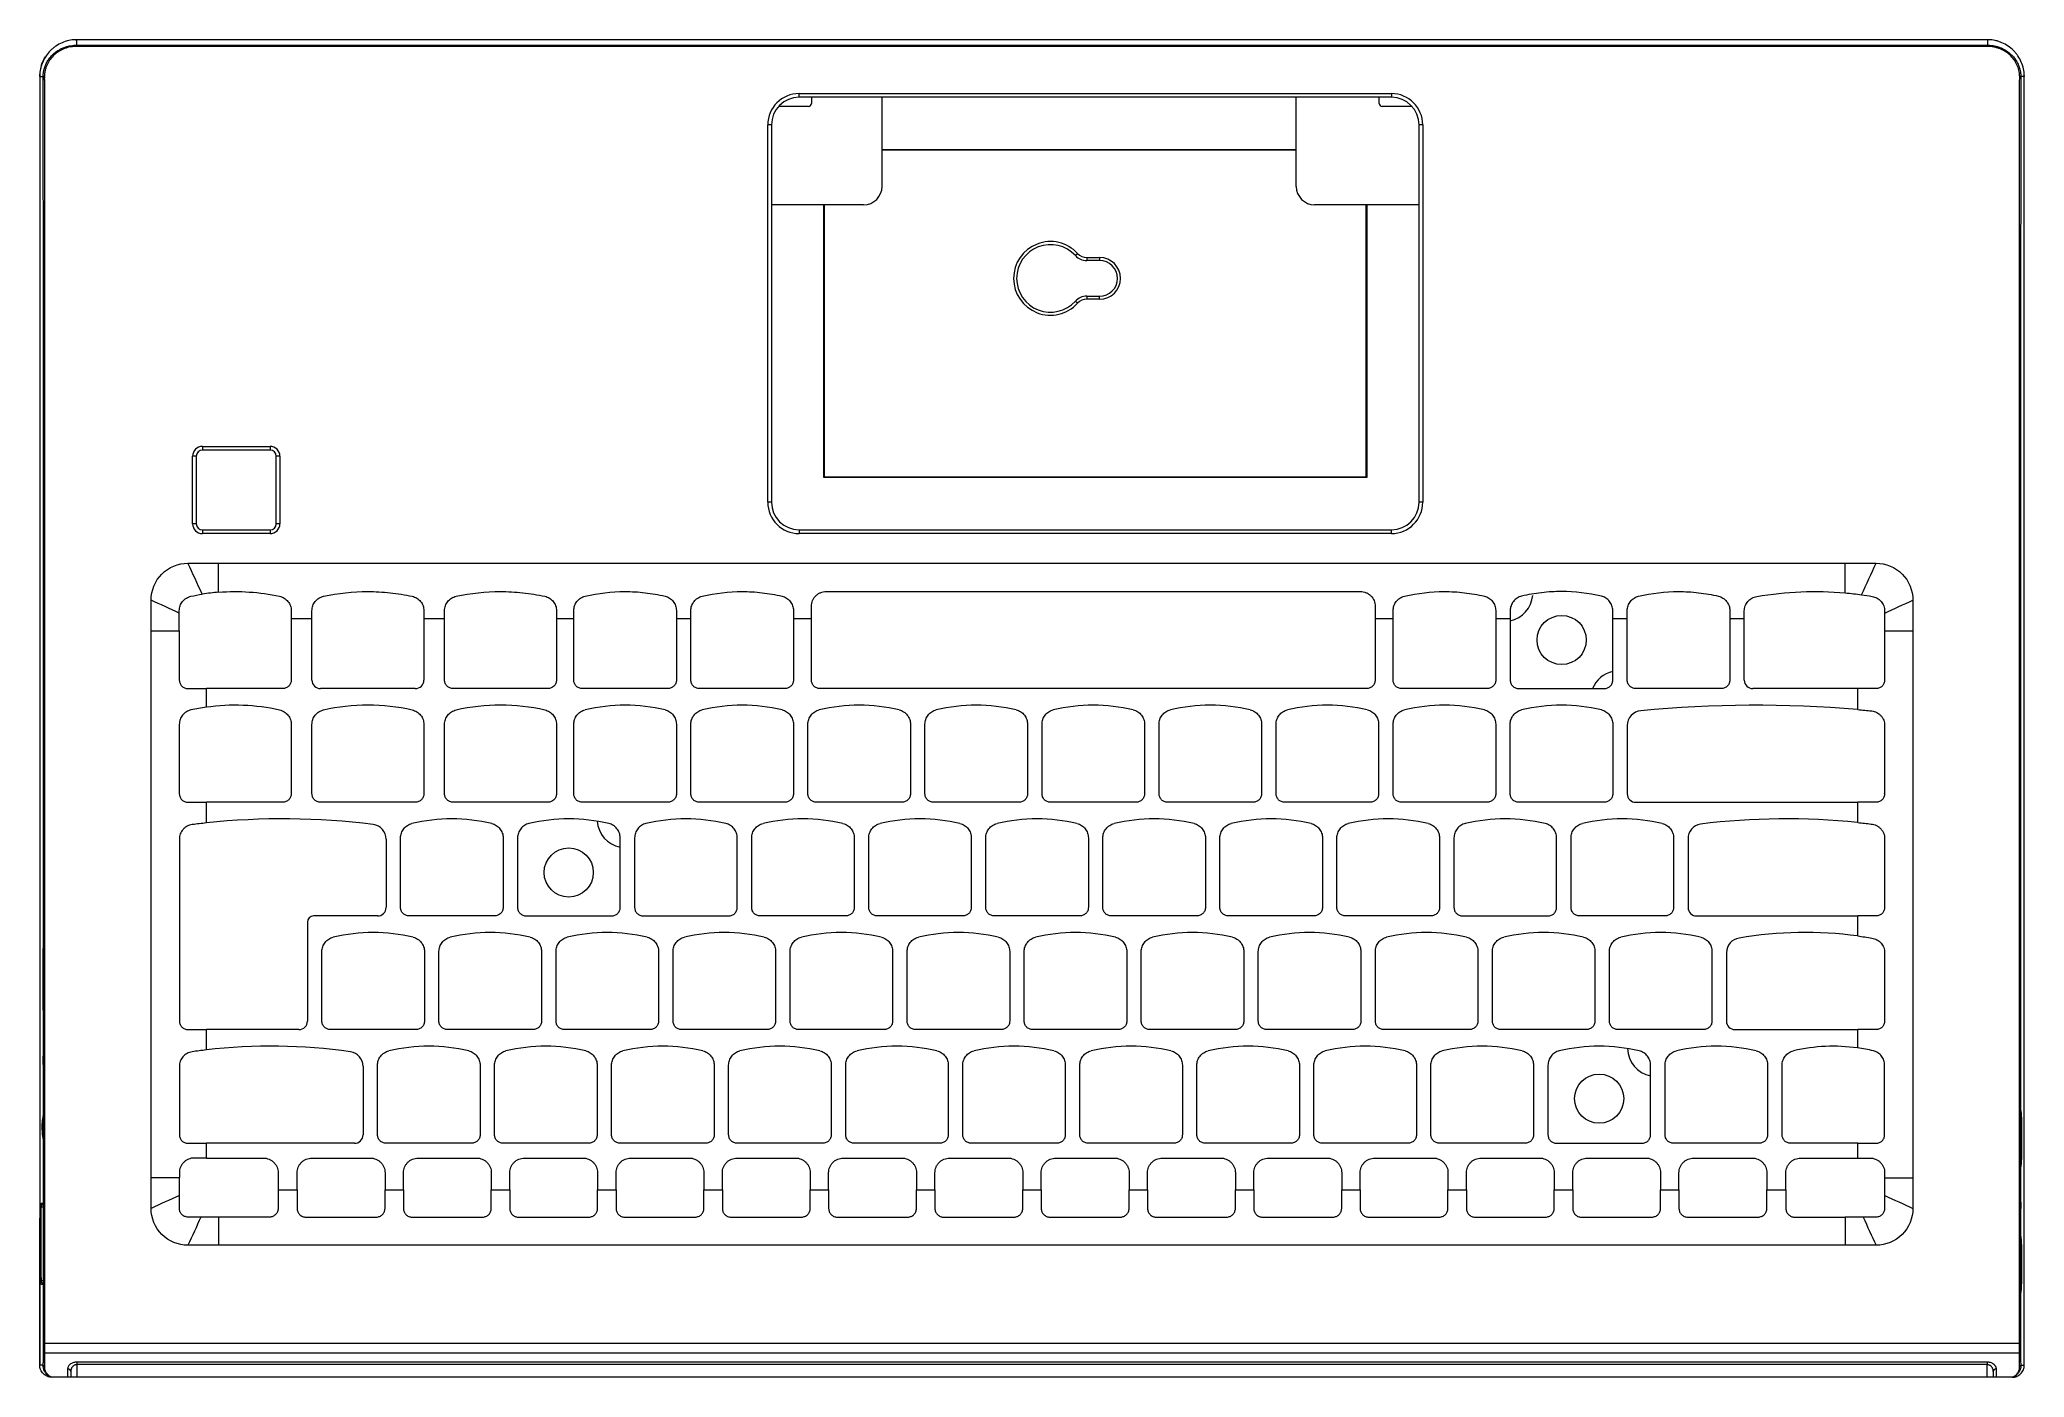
# Model space of a CAD drawing. Header units: millimetres. Extents: x -162 to 162, y -109 to 109.
import ezdxf

# ---------------------------------------------------------------- set-up
doc = ezdxf.new("R2010")
doc.units = ezdxf.units.MM

msp = doc.modelspace()

# ---------------------------------------------------------------- linework, layer by layer
at = {"color": 7, "linetype": 'Continuous', "lineweight": 15}
for p, q in [((-155.7, 108.85), (-155.65, 108.85)), ((155.5, 108.85), (-155.5, 108.85)), ((-155.5, 107.95), (155.5, 107.95)), ((155.5, 107.75), (-155.5, 107.75)), ((155.7, 108.85), (155.65, 108.85)), ((-161.5, 103.04), (-161.46, 103.22)), ((-161.5, 103.04), (-161.5, 102.99)), ((-161.5, 102.84), (-161.5, 102.8)), ((161.5, 103.04), (161.5, 102.99)), ((161.5, 102.84), (161.5, 102.8)), ((-36.4, 97.98), (-41.25, 97.98)), ((-37.9, 100.08), (58.5, 100.08)), ((-37.9, 99.48), (-37.9, 100.08)), ((58.5, 99.48), (-37.9, 99.48)), ((-35.9, 99.48), (-35.9, 98.48)), ((-24.4, 84.98), (-24.4, 99.48)), ((43, 84.98), (43, 99.48)), ((56.5, 98.48), (56.5, 99.48)), ((61.86, 97.98), (57, 97.98)), ((58.5, 100.08), (58.5, 99.48)), ((-43, 33.58), (-43, 94.98)), ((-42.4, 94.98), (-43, 94.98)), ((-42.4, 94.98), (-42.4, 33.58)), ((63, 33.58), (63, 94.98)), ((63.6, 94.98), (63, 94.98)), ((63.6, 94.98), (63.6, 33.58)), ((-24.4, 90.98), (43, 90.98)), ((43, 90.88), (-24.4, 90.88)), ((161.5, 88.25), (161.5, 88.25)), ((-27.4, 81.98), (-42.4, 81.98)), ((-33.9, 37.58), (-33.9, 81.98)), ((-33.8, 81.98), (-33.8, 37.68)), ((63, 81.98), (46, 81.98)), ((54.4, 37.68), (54.4, 81.98)), ((54.5, 81.98), (54.5, 37.58)), ((7.06, 73.71), (7.43, 74.05)), ((8.9, 73.4), (8.9, 72.9)), ((8.9, 73.4), (11, 73.4)), ((11, 72.9), (8.9, 72.9)), ((11, 73.4), (11, 72.9)), ((7.06, 66.29), (7.43, 65.95)), ((8.9, 67.1), (8.9, 66.6)), ((8.9, 67.1), (11, 67.1)), ((11, 66.6), (8.9, 66.6)), ((11, 66.6), (11, 67.1)), ((-160.7, 56.43), (-160.9, 56.43)), ((-160.9, -105.93), (-160.9, 56.43)), ((-160.7, 56.43), (-160.7, -106.09)), ((160.7, -106.09), (160.7, 56.43)), ((160.7, 56.43), (160.9, 56.43)), ((160.9, 56.43), (160.9, -105.93)), ((-135.01, 42.66), (-124.01, 42.66)), ((-135.01, 42.66), (-135.01, 42.06)), ((-124.01, 42.06), (-135.01, 42.06)), ((-124.01, 42.66), (-124.01, 42.06)), ((-136.61, 30.06), (-136.61, 41.06)), ((-136.01, 41.06), (-136.61, 41.06)), ((-136.01, 41.06), (-136.01, 30.06)), ((-122.41, 41.06), (-123.01, 41.06)), ((-123.01, 30.06), (-123.01, 41.06)), ((-122.41, 41.06), (-122.41, 30.06)), ((-33.9, 37.58), (-33.8, 37.68)), ((54.5, 37.58), (-33.9, 37.58)), ((-33.8, 37.68), (54.4, 37.68)), ((54.5, 37.58), (54.4, 37.68)), ((-42.4, 33.58), (-43, 33.58)), ((63.6, 33.58), (63, 33.58)), ((-136.01, 30.06), (-136.61, 30.06)), ((-122.41, 30.06), (-123.01, 30.06)), ((-37.9, 29.08), (-37.9, 28.48)), ((-37.9, 29.08), (58.5, 29.08)), ((58.5, 28.48), (58.5, 29.08)), ((-135.01, 29.06), (-135.01, 28.46)), ((-135.01, 29.06), (-124.01, 29.06)), ((-124.01, 28.46), (-135.01, 28.46)), ((-124.01, 29.06), (-124.01, 28.46)), ((58.5, 28.48), (-37.9, 28.48)), ((-137.38, 23.64), (137.37, 23.64)), ((-143.38, -81.36), (-143.38, 17.64)), ((-33.5, 19.03), (53.45, 19.03)), ((143.37, 17.64), (143.37, -81.36)), ((-120.56, 14.64), (-117.19, 14.64)), ((-120.56, 14.64), (-120.56, 4.63)), ((-117.19, 4.63), (-117.19, 14.64)), ((-98.98, 14.64), (-95.61, 14.64)), ((-98.98, 14.64), (-98.98, 4.63)), ((-95.61, 4.63), (-95.61, 14.64)), ((-77.39, 14.64), (-74.57, 14.64)), ((-77.39, 14.64), (-77.39, 4.63)), ((-74.57, 4.63), (-74.57, 14.64)), ((-57.88, 14.64), (-55.52, 14.64)), ((-57.88, 14.64), (-57.88, 4.63)), ((-55.52, 4.63), (-55.52, 14.64)), ((-38.83, 14.64), (-35.9, 14.64)), ((-38.83, 14.64), (-38.83, 4.63)), ((-35.9, 4.63), (-35.9, 14.64)), ((55.85, 14.64), (58.78, 14.64)), ((55.85, 14.64), (55.85, 4.63)), ((58.78, 4.63), (58.78, 14.64)), ((75.47, 14.64), (77.83, 14.64)), ((75.47, 14.64), (75.47, 4.63)), ((77.83, 14.64), (77.83, 4.63)), ((94.52, 14.64), (96.88, 14.64)), ((94.52, 4.63), (94.52, 14.64)), ((96.88, 4.63), (96.88, 14.64)), ((113.57, 14.64), (115.92, 14.64)), ((113.57, 14.64), (113.57, 4.63)), ((115.93, 4.63), (115.93, 14.64)), ((-138.78, 12.63), (-138.78, 4.63)), ((138.77, 12.62), (138.77, 4.63)), ((-134.38, 0.21), (-134.38, 3.23)), ((-121.96, 3.23), (-134.38, 3.23)), ((-100.37, 3.23), (-115.79, 3.23)), ((-78.79, 3.23), (-94.21, 3.23)), ((-59.27, 3.23), (-73.18, 3.23)), ((-40.22, 3.23), (-54.13, 3.23)), ((54.45, 3.23), (-34.5, 3.23)), ((74.08, 3.23), (60.17, 3.23)), ((79.22, 3.23), (93.13, 3.23)), ((112.18, 3.23), (98.27, 3.23)), ((134.38, 3.23), (117.32, 3.23)), ((134.38, -0.18), (134.38, 3.23)), ((-138.78, -2.58), (-138.78, -13.87)), ((-120.56, -2.58), (-120.56, -13.87)), ((-117.19, -13.87), (-117.19, -2.58)), ((-98.98, -2.58), (-98.98, -13.87)), ((-95.61, -13.87), (-95.61, -2.58)), ((-77.39, -2.58), (-77.39, -13.87)), ((-74.57, -13.87), (-74.57, -2.55)), ((-57.88, -2.55), (-57.88, -13.87)), ((-55.52, -13.87), (-55.52, -2.55)), ((-38.83, -2.55), (-38.83, -13.87)), ((-36.47, -13.87), (-36.47, -2.55)), ((-19.78, -2.55), (-19.78, -13.87)), ((-17.42, -13.87), (-17.42, -2.55)), ((-0.73, -2.55), (-0.73, -13.87)), ((1.63, -13.87), (1.63, -2.55)), ((18.32, -2.55), (18.32, -13.87)), ((20.68, -13.87), (20.68, -2.55)), ((37.37, -2.55), (37.37, -13.87)), ((39.73, -13.87), (39.73, -2.55)), ((56.42, -2.55), (56.42, -13.87)), ((58.78, -13.87), (58.78, -2.55)), ((75.47, -2.55), (75.47, -13.87)), ((77.83, -13.87), (77.83, -2.55)), ((94.52, -2.55), (94.52, -13.87)), ((96.88, -2.77), (96.88, -13.87)), ((138.77, -2.77), (138.77, -13.86)), ((-134.38, -18.63), (-134.38, -15.27)), ((-121.96, -15.27), (-134.38, -15.27)), ((-100.38, -15.27), (-115.79, -15.27)), ((-78.79, -15.27), (-94.21, -15.27)), ((-59.27, -15.27), (-73.18, -15.27)), ((-40.22, -15.27), (-54.13, -15.27)), ((-21.17, -15.27), (-35.08, -15.27)), ((-2.12, -15.27), (-16.03, -15.27)), ((16.93, -15.27), (3.02, -15.27)), ((35.98, -15.27), (22.07, -15.27)), ((55.03, -15.27), (41.12, -15.27)), ((74.08, -15.27), (60.17, -15.27)), ((93.13, -15.27), (79.22, -15.27)), ((98.27, -15.26), (134.38, -15.26)), ((134.38, -18.56), (134.38, -15.26)), ((138.77, -13.87), (138.77, -13.86)), ((-138.77, -21.27), (-138.77, -50.87)), ((-105.13, -21.27), (-105.13, -32.36)), ((-102.77, -32.37), (-102.77, -21.05)), ((-86.08, -21.05), (-86.08, -32.37)), ((-83.72, -21.05), (-83.72, -32.37)), ((-67.03, -32.37), (-67.03, -21.05)), ((-64.67, -21.05), (-64.67, -32.37)), ((-47.98, -32.37), (-47.98, -21.05)), ((-45.62, -32.37), (-45.62, -21.05)), ((-28.93, -21.05), (-28.93, -32.37)), ((-26.57, -32.37), (-26.57, -21.05)), ((-9.88, -21.05), (-9.88, -32.37)), ((-7.52, -32.37), (-7.52, -21.05)), ((9.17, -21.05), (9.17, -32.37)), ((11.53, -32.37), (11.53, -21.05)), ((28.22, -21.05), (28.22, -32.37)), ((30.58, -32.37), (30.58, -21.05)), ((47.27, -21.05), (47.27, -32.37)), ((49.63, -32.37), (49.63, -21.05)), ((66.32, -21.05), (66.32, -32.37)), ((68.68, -21.05), (68.68, -32.37)), ((85.37, -32.37), (85.37, -21.05)), ((87.73, -32.37), (87.73, -21.05)), ((104.42, -21.05), (104.42, -32.37)), ((106.78, -21.19), (106.78, -32.37)), ((138.77, -21.19), (138.77, -32.37)), ((-117.92, -34.76), (-117.92, -50.87)), ((-106.52, -33.76), (-116.92, -33.76)), ((-87.47, -33.77), (-101.38, -33.77)), ((-82.33, -33.77), (-68.42, -33.77)), ((-63.28, -33.77), (-49.37, -33.77)), ((-30.32, -33.77), (-44.23, -33.77)), ((-11.27, -33.77), (-25.18, -33.77)), ((7.78, -33.77), (-6.13, -33.77)), ((26.83, -33.77), (12.92, -33.77)), ((45.88, -33.77), (31.97, -33.77)), ((64.93, -33.77), (51.02, -33.77)), ((70.07, -33.77), (83.98, -33.77)), ((103.03, -33.77), (89.12, -33.77)), ((108.17, -33.77), (134.38, -33.77)), ((134.38, -37.02), (134.38, -33.77)), ((-115.57, -50.87), (-115.57, -39.55)), ((-98.88, -39.55), (-98.88, -50.87)), ((-96.52, -50.87), (-96.52, -39.55)), ((-79.83, -39.55), (-79.83, -50.87)), ((-77.47, -50.87), (-77.47, -39.55)), ((-60.78, -39.55), (-60.78, -50.87)), ((-58.42, -50.87), (-58.42, -39.55)), ((-41.73, -39.55), (-41.73, -50.87)), ((-39.37, -50.87), (-39.37, -39.55)), ((-22.68, -39.55), (-22.68, -50.87)), ((-20.32, -50.87), (-20.32, -39.55)), ((-3.63, -39.55), (-3.63, -50.87)), ((-1.27, -50.87), (-1.27, -39.55)), ((15.42, -39.55), (15.42, -50.87)), ((17.78, -50.87), (17.78, -39.55)), ((34.47, -39.55), (34.47, -50.87)), ((36.83, -50.87), (36.83, -39.55)), ((53.52, -39.55), (53.52, -50.87)), ((55.88, -50.87), (55.88, -39.55)), ((72.57, -39.55), (72.57, -50.87)), ((74.93, -50.87), (74.93, -39.55)), ((91.62, -39.55), (91.62, -50.87)), ((93.98, -50.87), (93.98, -39.55)), ((110.67, -39.55), (110.67, -50.87)), ((113.03, -39.74), (113.03, -50.87)), ((138.77, -39.74), (138.77, -50.87)), ((-134.38, -55.57), (-134.38, -52.27)), ((-119.32, -52.27), (-134.38, -52.27)), ((-100.27, -52.27), (-114.18, -52.27)), ((-81.22, -52.27), (-95.13, -52.27)), ((-62.17, -52.27), (-76.08, -52.27)), ((-43.12, -52.27), (-57.03, -52.27)), ((-24.07, -52.27), (-37.98, -52.27)), ((-5.02, -52.27), (-18.93, -52.27)), ((14.03, -52.27), (0.12, -52.27)), ((33.08, -52.27), (19.17, -52.27)), ((52.13, -52.27), (38.22, -52.27)), ((71.18, -52.27), (57.27, -52.27)), ((90.23, -52.27), (76.32, -52.27)), ((109.28, -52.27), (95.37, -52.27)), ((114.42, -52.27), (134.38, -52.27)), ((134.38, -55.24), (134.38, -52.27)), ((-106.52, -69.37), (-106.52, -58.05)), ((-89.83, -58.05), (-89.83, -69.37)), ((-87.47, -69.37), (-87.47, -58.05)), ((-70.78, -58.05), (-70.78, -69.37)), ((-68.42, -69.37), (-68.42, -58.05)), ((-51.73, -58.05), (-51.73, -69.37)), ((-49.37, -69.37), (-49.37, -58.05)), ((-32.68, -58.05), (-32.68, -69.37)), ((-30.32, -69.37), (-30.32, -58.05)), ((-13.63, -58.05), (-13.63, -69.37)), ((-11.27, -69.37), (-11.27, -58.05)), ((5.42, -58.05), (5.42, -69.37)), ((7.78, -69.37), (7.78, -58.05)), ((24.47, -58.05), (24.47, -69.37)), ((26.83, -69.37), (26.83, -58.05)), ((43.52, -58.05), (43.52, -69.37)), ((45.88, -69.37), (45.88, -58.05)), ((62.57, -58.05), (62.57, -69.37)), ((64.93, -69.37), (64.93, -58.05)), ((81.62, -58.05), (81.62, -69.37)), ((83.98, -58.05), (83.98, -69.37)), ((100.67, -69.37), (100.67, -58.05)), ((103.03, -69.37), (103.03, -58.05)), ((119.72, -58.05), (119.72, -69.37)), ((122.08, -69.37), (122.08, -58.05)), ((138.77, -69.37), (138.77, -58.05)), ((-138.77, -58.24), (-138.77, -69.37)), ((-108.88, -58.24), (-108.88, -69.37)), ((-134.38, -73.16), (-134.38, -70.77)), ((-110.27, -70.77), (-134.38, -70.77)), ((-91.22, -70.77), (-105.13, -70.77)), ((-72.17, -70.77), (-86.08, -70.77)), ((-53.12, -70.77), (-67.03, -70.77)), ((-34.07, -70.77), (-47.98, -70.77)), ((-15.02, -70.77), (-28.93, -70.77)), ((4.03, -70.77), (-9.88, -70.77)), ((23.08, -70.77), (9.17, -70.77)), ((42.13, -70.77), (28.22, -70.77)), ((61.18, -70.77), (47.27, -70.77)), ((80.23, -70.77), (66.32, -70.77)), ((85.37, -70.77), (99.28, -70.77)), ((118.33, -70.77), (104.42, -70.77)), ((134.38, -70.77), (123.47, -70.77)), ((134.38, -73.16), (134.38, -70.77)), ((-134.38, -73.17), (-125.1, -73.17)), ((-117.2, -73.17), (-107.7, -73.17)), ((-99.9, -73.17), (-90.4, -73.17)), ((-82.6, -73.17), (-73.1, -73.17)), ((-65.3, -73.17), (-55.8, -73.17)), ((-48, -73.17), (-38.5, -73.17)), ((-30.7, -73.17), (-21.2, -73.17)), ((-13.4, -73.17), (-3.9, -73.17)), ((3.9, -73.17), (13.4, -73.17)), ((21.2, -73.17), (30.7, -73.17)), ((38.5, -73.17), (48, -73.17)), ((55.8, -73.17), (65.3, -73.17)), ((73.1, -73.17), (82.6, -73.17)), ((90.4, -73.17), (99.9, -73.17)), ((107.7, -73.17), (117.2, -73.17)), ((125.1, -73.17), (134.38, -73.17)), ((-138.77, -75.56), (-138.77, -76.35)), ((-122.7, -75.56), (-122.7, -78.36)), ((-119.6, -78.36), (-119.6, -75.56)), ((-105.3, -75.56), (-105.3, -78.36)), ((-102.3, -78.36), (-102.3, -75.56)), ((-88, -75.56), (-88, -78.36)), ((-85, -78.36), (-85, -75.56)), ((-70.7, -75.56), (-70.7, -78.36)), ((-67.7, -78.36), (-67.7, -75.56)), ((-53.4, -75.56), (-53.4, -78.36)), ((-50.4, -78.36), (-50.4, -75.56)), ((-36.1, -75.56), (-36.1, -78.36)), ((-33.1, -78.36), (-33.1, -75.56)), ((-18.8, -75.56), (-18.8, -78.36)), ((-15.8, -78.36), (-15.8, -75.56)), ((-1.5, -75.56), (-1.5, -78.36)), ((1.5, -78.36), (1.5, -75.56)), ((15.8, -75.56), (15.8, -78.36)), ((18.8, -78.36), (18.8, -75.56)), ((33.1, -75.56), (33.1, -78.36)), ((36.1, -78.36), (36.1, -75.56)), ((50.4, -75.56), (50.4, -78.36)), ((53.4, -78.36), (53.4, -75.56)), ((67.7, -75.56), (67.7, -78.36)), ((70.7, -78.36), (70.7, -75.56)), ((85, -75.56), (85, -78.36)), ((88, -78.36), (88, -75.56)), ((102.3, -75.56), (102.3, -78.36)), ((105.3, -78.36), (105.3, -75.56)), ((119.6, -75.56), (119.6, -78.36)), ((122.7, -78.36), (122.7, -75.56)), ((138.77, -75.56), (138.77, -76.36)), ((-161.24, -80.58), (-161.05, -80.78)), ((-122.7, -78.36), (-119.6, -78.36)), ((-105.3, -78.36), (-102.3, -78.36)), ((-88, -78.36), (-85, -78.36)), ((-70.7, -78.36), (-67.7, -78.36)), ((-53.4, -78.36), (-50.4, -78.36)), ((-36.1, -78.36), (-33.1, -78.36)), ((-18.8, -78.36), (-15.8, -78.36)), ((-1.5, -78.36), (1.5, -78.36)), ((15.8, -78.36), (18.8, -78.36)), ((33.1, -78.36), (36.1, -78.36)), ((50.4, -78.36), (53.4, -78.36)), ((67.7, -78.36), (70.7, -78.36)), ((85, -78.36), (88, -78.36)), ((102.3, -78.36), (105.3, -78.36)), ((119.6, -78.36), (122.7, -78.36)), ((-161.49, -81.18), (-161.32, -81.18)), ((-160.9, -80.78), (-161.05, -80.78)), ((-124.1, -82.77), (-132.38, -82.77)), ((-118.2, -82.77), (-106.7, -82.77)), ((-100.9, -82.77), (-89.4, -82.77)), ((-83.6, -82.77), (-72.1, -82.77)), ((-66.3, -82.77), (-54.8, -82.77)), ((-49, -82.77), (-37.5, -82.77)), ((-31.7, -82.77), (-20.2, -82.77)), ((-14.4, -82.77), (-2.9, -82.77)), ((2.9, -82.77), (14.4, -82.77)), ((20.2, -82.77), (31.7, -82.77)), ((37.5, -82.77), (49, -82.77)), ((54.8, -82.77), (66.3, -82.77)), ((72.1, -82.77), (83.6, -82.77)), ((89.4, -82.77), (100.9, -82.77)), ((106.7, -82.77), (118.2, -82.77)), ((124.1, -82.77), (132.36, -82.77)), ((-161.5, -89.35), (-161.5, -89.35)), ((137.37, -87.36), (-137.38, -87.36)), ((161.5, -89.35), (161.5, -89.35)), ((-161.29, -93.08), (-161.46, -93.08)), ((-161.03, -93.48), (-161.22, -93.68)), ((160.9, -103.33), (-160.9, -103.33)), ((160.7, -104.94), (-160.7, -104.94)), ((155.45, -106.39), (-155.45, -106.39)), ((-159.54, -108.84), (-159.54, -108.85)), ((159.51, -108.85), (-159.51, -108.85)), ((-159.5, -108.85), (-159.51, -108.85)), ((-156.95, -107.48), (-156.95, -108.85)), ((-156.45, -107.88), (-156.45, -108.85)), ((155.45, -106.79), (-155.45, -106.79)), ((-155.45, -106.79), (-155.45, -108.85)), ((155.45, -108.85), (155.45, -106.79)), ((156.45, -107.88), (156.45, -108.85)), ((156.95, -108.85), (156.95, -107.48))]:
    msp.add_line(p, q, dxfattribs=at)
at = {"color": 8, "linetype": 'Continuous', "lineweight": 15}
for p, q in [((-160.9, -39.79), (-160.98, -39.79)), ((-160.97, -48.79), (-160.9, -48.79)), ((-160.9, -81.18), (-161.32, -81.18)), ((-161.29, -93.08), (-160.9, -93.08))]:
    msp.add_line(p, q, dxfattribs=at)
at = {"color": 7, "linetype": 'Continuous', "lineweight": 15, "flags": 128}
for points in [[(-160.98, -39.79), (-160.98, -44.83), (-160.97, -48.79)], [(161.03, -66.88), (161.02, -70.37), (161.02, -73.12)], [(161.02, -87.37), (161.02, -90.86), (161.02, -93.61)], [(-155.45, -106.39), (-155.45, -106.43), (-155.45, -106.47), (-155.45, -106.52), (-155.45, -106.57), (-155.45, -106.62), (-155.45, -106.68), (-155.45, -106.74), (-155.45, -106.79)]]:
    msp.add_lwpolyline(points, dxfattribs=at)
at = {"color": 7, "linetype": 'Continuous', "lineweight": 15}
for centre in [(86.2, 11.15), (-75.4, -26.7), (92.3, -63.5)]:
    msp.add_circle(centre, 4, dxfattribs=at)
for centre, radius, start, end in [((-37.9, 94.98), 5.1, 90, 180), ((-37.9, 94.98), 4.5, 90, 180), ((-36.4, 98.48), 0.5, 270, 0), ((57, 98.48), 0.5, 180, 270), ((58.5, 94.98), 5.1, 0, 90), ((58.5, 94.98), 4.5, 0, 90), ((-27.4, 84.98), 3, 270, 0), ((46, 84.98), 3, 180, 270), ((3, 70), 6, 42.4542, 317.5458), ((3, 70), 5.5, 42.4542, 317.5458), ((8.9, 75.4), 2.5, 222.4542, 270), ((8.9, 75.4), 2, 222.4542, 270), ((11, 70), 3.4, 270, 90), ((11, 70), 2.9, 270, 90), ((8.9, 64.6), 2.5, 90, 137.5458), ((8.9, 64.6), 2, 90, 137.5458), ((-135.01, 41.06), 1.6, 90, 180), ((-135.01, 41.06), 1, 90, 180), ((-124.01, 41.06), 1.6, 359.9998, 90), ((-124.01, 41.06), 1, 360, 90), ((-37.9, 33.58), 5.1, 180, 270), ((-37.9, 33.58), 4.5, 180, 270), ((58.5, 33.58), 5.1, 270, 0), ((58.5, 33.58), 4.5, 270, 0), ((-135.01, 30.06), 1.6, 180.0002, 270), ((-135.01, 30.06), 1, 180, 270), ((-124.01, 30.06), 1.6, 270, 0.0002), ((-124.01, 30.06), 1, 270, 0), ((76.9, 18.79), 4.6, 281.6197, 355.321), ((-115.79, 4.63), 1.4, 180, 270), ((-100.37, 4.63), 1.4, 270, 0.0001), ((95.53, 1.55), 4.6, 102.576, 158.5402), ((117.32, 4.63), 1.4, 180, 270), ((-129.67, -33.41), 33.94, 77.7175, 97.9724), ((-108.08, -33.41), 33.94, 77.7175, 102.2823), ((-86.5, -33.41), 33.94, 77.7175, 102.2823), ((-66.23, -27.92), 28.45, 76.7943, 103.2057), ((-47.18, -27.92), 28.45, 76.7943, 103.2057), ((-28.13, -27.92), 28.45, 76.7943, 103.2057), ((-9.08, -27.92), 28.45, 76.7943, 103.2057), ((9.97, -27.92), 28.45, 76.7943, 103.2057), ((29.02, -27.92), 28.45, 76.7943, 103.2057), ((48.07, -27.92), 28.45, 76.7943, 103.2057), ((67.12, -27.92), 28.45, 76.7943, 103.2057), ((86.17, -27.92), 28.45, 76.7943, 103.2057), ((117.82, -191.3), 191.83, 85.0508, 95.6065), ((99.27, -2.77), 2.4, 94.4948, 179.9814), ((98.27, -13.87), 1.4, 179.9495, 270.0688), ((-121.95, -135.16), 117.2, 82.777, 96.0857), ((-107.52, -21.27), 2.4, 0.0327, 82.6381), ((-94.43, -46.42), 28.45, 76.7943, 103.2057), ((-75.38, -46.42), 28.45, 76.7943, 103.2056), ((-66.17, -18.03), 4.6, 183.9356, 259.2881), ((-56.33, -46.42), 28.45, 76.7943, 103.2056), ((-37.28, -46.42), 28.45, 76.7943, 103.2057), ((-18.23, -46.42), 28.45, 76.7943, 103.2057), ((0.82, -46.42), 28.45, 76.7943, 103.2057), ((19.87, -46.42), 28.45, 76.7943, 103.2057), ((38.92, -46.42), 28.45, 76.7943, 103.2057), ((57.97, -46.42), 28.45, 76.7943, 103.2057), ((77.02, -46.42), 28.45, 76.7943, 103.2056), ((96.07, -46.42), 28.45, 76.7943, 103.2057), ((109.17, -21.19), 2.4, 98.9599, 179.9988), ((122.77, -131.9), 113.94, 84.1565, 97.0464), ((-116.92, -34.76), 1, 90, 180), ((-106.52, -32.37), 1.4, 269.9445, 0.1028), ((108.17, -32.37), 1.4, 179.9971, 270.0039), ((-168.45, -36.79), 7.56, 355.868, 4.1598), ((-107.23, -64.92), 28.45, 76.7943, 103.2057), ((-88.18, -64.92), 28.45, 76.7943, 103.2057), ((-69.13, -64.92), 28.45, 76.7943, 103.2057), ((-50.08, -64.92), 28.45, 76.7943, 103.2057), ((-31.03, -64.92), 28.45, 76.7943, 103.2057), ((-11.98, -64.92), 28.45, 76.7943, 103.2057), ((7.07, -64.92), 28.45, 76.7943, 103.2057), ((26.12, -64.92), 28.45, 76.7943, 103.2057), ((45.17, -64.92), 28.45, 76.7943, 103.2057), ((64.22, -64.92), 28.45, 76.7943, 103.2057), ((83.27, -64.92), 28.45, 76.7943, 103.2057), ((102.32, -64.92), 28.45, 76.7943, 103.2057), ((115.42, -39.74), 2.4, 97.923, 180), ((125.9, -101.58), 65.12, 82.5217, 99.5549), ((-119.32, -50.87), 1.4, 270, 359.999), ((114.42, -50.87), 1.4, 180, 270), ((-123.83, -147.29), 92.33, 81.9758, 96.5613), ((-111.27, -58.24), 2.4, 0.0007, 81.9759), ((-98.18, -83.42), 28.45, 76.7943, 103.2057), ((-79.13, -83.42), 28.45, 76.7943, 103.2057), ((-60.08, -83.42), 28.45, 76.7943, 103.2057), ((-41.03, -83.42), 28.45, 76.7943, 103.2057), ((-21.98, -83.42), 28.45, 76.7943, 103.2057), ((-2.93, -83.42), 28.45, 76.7943, 103.2057), ((16.12, -83.42), 28.45, 76.7943, 103.2057), ((35.17, -83.42), 28.45, 76.7943, 103.2057), ((54.22, -83.42), 28.45, 76.7943, 103.2057), ((73.27, -83.42), 28.45, 76.7943, 103.2057), ((92.32, -83.42), 28.45, 76.7943, 103.2056), ((101.52, -55.26), 4.6, 181.0216, 259.366), ((111.37, -83.42), 28.45, 76.7943, 103.2057), ((130.43, -83.42), 28.45, 82.0205, 103.2057), ((-110.27, -69.37), 1.4, 269.9984, 0.0057), ((-160.72, -104.76), 0.184, 186.6588, 275.3839), ((-160.72, -105.9), 0.184, 186.6588, 275.3839), ((160.72, -104.76), 0.184, 264.6161, 353.3412), ((160.72, -105.9), 0.184, 264.6161, 353.3412), ((-159.71, -108.75), 0.189, 329.0116, 331.2465), ((-156.91, -107.94), 0.46, 6.6588, 95.3839)]:
    msp.add_arc(centre, radius, start, end, dxfattribs=at)
for points, knots in [([(-155.65, 108.85), (-156.03, 108.84), (-156.41, 108.79), (-157.15, 108.63), (-157.52, 108.51), (-158.22, 108.21), (-158.55, 108.03), (-159.02, 107.71), (-159.18, 107.59), (-159.47, 107.35), (-159.61, 107.22), (-160.01, 106.82), (-160.25, 106.53), (-160.68, 105.9), (-160.86, 105.56), (-161.09, 105.04), (-161.15, 104.86), (-161.27, 104.5), (-161.32, 104.31), (-161.44, 103.75), (-161.49, 103.38), (-161.5, 102.99)], [0, 0, 0, 0, 0.125, 0.125, 0.25, 0.25, 0.375, 0.375, 0.4375, 0.4375, 0.5, 0.5, 0.625, 0.625, 0.75, 0.75, 0.8125, 0.8125, 0.875, 0.875, 1, 1, 1, 1]), ([(-160.95, 102.85), (-160.94, 102.92), (-160.94, 103.07), (-160.92, 103.3), (-160.89, 103.54), (-160.84, 103.81), (-160.78, 104.08), (-160.69, 104.37), (-160.58, 104.67), (-160.44, 104.98), (-160.27, 105.29), (-160.07, 105.6), (-159.84, 105.92), (-159.58, 106.22), (-159.21, 106.6), (-158.72, 106.98), (-158.12, 107.34), (-157.53, 107.6), (-156.96, 107.77), (-156.44, 107.88), (-155.95, 107.94), (-155.65, 107.95), (-155.5, 107.95)], [0, 0, 0, 0, 0.025593, 0.053392, 0.083386, 0.115562, 0.1499, 0.186376, 0.224957, 0.265637, 0.30841, 0.353263, 0.400166, 0.449075, 0.49995, 0.590767, 0.674937, 0.75252, 0.823695, 0.888603, 0.94735, 1, 1, 1, 1]), ([(-155.5, 107.75), (-155.57, 107.75), (-155.7, 107.75), (-155.9, 107.74), (-156.1, 107.72), (-156.3, 107.7), (-156.59, 107.65), (-156.98, 107.56), (-157.46, 107.41), (-157.91, 107.21), (-158.49, 106.89), (-159.16, 106.4), (-159.72, 105.77), (-160.08, 105.22), (-160.31, 104.77), (-160.5, 104.31), (-160.62, 103.89), (-160.69, 103.51), (-160.73, 103.18), (-160.74, 102.96), (-160.75, 102.85)], [0, 0, 0, 0, 0.025132, 0.050224, 0.075306, 0.100412, 0.125574, 0.188147, 0.250535, 0.313064, 0.375208, 0.500103, 0.625374, 0.687932, 0.750517, 0.813111, 0.875308, 0.917201, 0.958694, 1, 1, 1, 1]), ([(-155.5, 108.85), (-155.51, 108.85), (-155.52, 108.85), (-155.57, 108.85), (-155.61, 108.85), (-155.65, 108.85)], [0.000098, 0.000098, 0.000098, 0.000098, 0.2030675, 0.2030675, 1, 1, 1, 1]), ([(-155.5, 107.95), (-155.5, 107.94), (-155.5, 107.92), (-155.5, 107.85), (-155.5, 107.8), (-155.5, 107.75)], [0, 0, 0, 0, 0.5, 0.5, 1, 1, 1, 1]), ([(155.65, 108.85), (155.62, 108.85), (155.59, 108.85), (155.54, 108.85), (155.52, 108.85), (155.5, 108.85)], [0, 0, 0, 0, 0.547315, 0.547315, 1, 1, 1, 1]), ([(155.5, 107.95), (155.58, 107.95), (155.74, 107.95), (155.98, 107.93), (156.23, 107.91), (156.48, 107.87), (156.74, 107.82), (157, 107.76), (157.26, 107.68), (157.72, 107.52), (158.43, 107.19), (159.33, 106.54), (160.04, 105.71), (160.45, 104.98), (160.66, 104.45), (160.79, 104.04), (160.88, 103.63), (160.93, 103.23), (160.94, 102.98), (160.95, 102.85)], [0, 0, 0, 0, 0.028478, 0.057748, 0.087815, 0.11869, 0.150383, 0.182909, 0.216277, 0.250498, 0.357471, 0.49957, 0.650595, 0.748648, 0.803289, 0.855793, 0.90611, 0.954188, 1, 1, 1, 1]), ([(155.5, 107.95), (155.5, 107.95), (155.5, 107.92), (155.5, 107.85), (155.5, 107.8), (155.5, 107.75)], [0, 0, 0, 0, 0.5, 0.5, 1, 1, 1, 1]), ([(160.75, 102.85), (160.74, 102.91), (160.74, 103.05), (160.72, 103.24), (160.7, 103.44), (160.67, 103.64), (160.61, 103.93), (160.5, 104.31), (160.31, 104.78), (160.08, 105.22), (159.72, 105.78), (159.16, 106.4), (158.5, 106.89), (157.92, 107.21), (157.46, 107.4), (156.99, 107.56), (156.55, 107.66), (156.17, 107.72), (155.83, 107.75), (155.61, 107.75), (155.5, 107.75)], [0, 0, 0, 0, 0.024742, 0.049556, 0.074489, 0.099588, 0.124899, 0.187159, 0.250018, 0.312617, 0.375254, 0.499939, 0.624136, 0.686144, 0.748682, 0.811152, 0.873901, 0.915975, 0.957958, 1, 1, 1, 1]), ([(161.5, 102.99), (161.49, 103.38), (161.44, 103.75), (161.28, 104.5), (161.16, 104.87), (160.86, 105.56), (160.68, 105.9), (160.36, 106.37), (160.25, 106.52), (160, 106.82), (159.88, 106.96), (159.48, 107.36), (159.18, 107.6), (158.55, 108.03), (158.22, 108.21), (157.69, 108.44), (157.52, 108.5), (157.15, 108.62), (156.97, 108.67), (156.41, 108.79), (156.03, 108.84), (155.65, 108.85)], [0, 0, 0, 0, 0.125, 0.125, 0.25, 0.25, 0.375, 0.375, 0.4375, 0.4375, 0.5, 0.5, 0.625, 0.625, 0.75, 0.75, 0.8125, 0.8125, 0.875, 0.875, 1, 1, 1, 1]), ([(-161.23, 104.55), (-161.22, 104.61), (-161.13, 105.16), (-160.82, 105.63), (-160.55, 106.05)], [0, 0, 0, 0, 0.1124069, 1, 1, 1, 1]), ([(-161.5, 102.99), (-161.5, 102.97), (-161.5, 102.94), (-161.5, 102.89), (-161.5, 102.87), (-161.5, 102.85)], [0, 0, 0, 0, 0.549654, 0.549654, 1, 1, 1, 1]), ([(-160.9, 56.43), (-160.9, 64.51), (-160.9, 79.98), (-160.93, 95.46), (-160.95, 102.85)], [0, 0, 0, 0, 0.522114, 1, 1, 1, 1]), ([(-160.95, 102.85), (-160.94, 102.85), (-160.92, 102.85), (-160.84, 102.85), (-160.79, 102.85), (-160.75, 102.85)], [0, 0, 0, 0, 0.5, 0.5, 1, 1, 1, 1]), ([(-160.75, 102.85), (-160.74, 100.48), (-160.73, 98.12), (-160.72, 91.61), (-160.72, 87.46), (-160.71, 81.17), (-160.71, 79.04), (-160.7, 70.08), (-160.7, 63.25), (-160.7, 56.43)], [0, 0, 0, 0, 0.152809, 0.152809, 0.420913, 0.420913, 0.55881, 0.55881, 1, 1, 1, 1]), ([(160.7, 56.43), (160.7, 63.25), (160.7, 70.08), (160.71, 79.04), (160.71, 81.18), (160.72, 88.96), (160.73, 94.61), (160.74, 101.12), (160.74, 101.99), (160.75, 102.85)], [0, 0, 0, 0, 0.441207, 0.441207, 0.57909, 0.57909, 0.944193, 0.944193, 1, 1, 1, 1]), ([(160.95, 102.85), (160.94, 102.85), (160.92, 102.85), (160.84, 102.85), (160.79, 102.85), (160.75, 102.85)], [0, 0, 0, 0, 0.5, 0.5, 1, 1, 1, 1]), ([(160.95, 102.85), (160.94, 99.24), (160.92, 91.84), (160.91, 80.49), (160.9, 68.63), (160.9, 60.55), (160.9, 56.43)], [0, 0, 0, 0, 0.2334141, 0.4778861, 0.733415, 1, 1, 1, 1]), ([(161.5, 102.85), (161.5, 102.86), (161.5, 102.87), (161.5, 102.92), (161.5, 102.95), (161.5, 102.99)], [0, 0, 0, 0, 0.20671, 0.20671, 1, 1, 1, 1]), ([(-161.5, 88.25), (-161.5, 58.65), (-161.5, 29.06), (-161.5, -15.34), (-161.5, -30.15), (-161.5, -52.35), (-161.5, -59.75), (-161.5, -74.55), (-161.5, -81.95), (-161.5, -89.35)], [0, 0, 0, 0, 0.5, 0.5, 0.75, 0.75, 0.875, 0.875, 1, 1, 1, 1]), ([(161.5, -89.35), (161.5, -81.95), (161.5, -74.55), (161.5, -59.75), (161.5, -52.35), (161.5, -30.15), (161.5, -15.34), (161.5, 29.06), (161.5, 58.65), (161.5, 88.25)], [0, 0, 0, 0, 0.125, 0.125, 0.25, 0.25, 0.5, 0.5, 1, 1, 1, 1]), ([(160.9, 56.43), (160.9, 35.55), (160.9, -5.07), (160.9, -45.71), (160.9, -65.46), (160.9, -65.46)], [0.1578858, 0.1578858, 0.1578858, 0.1578858, 0.4358704, 0.6988976, 0.6989141, 0.6989141, 0.6989141, 0.6989141]), ([(132.37, 18.81), (132.37, 19.44), (132.37, 21.07), (132.37, 22.67), (132.37, 23.64)], [0.4594457, 0.4594457, 0.4594457, 0.4594457, 0.6634038, 0.990201, 0.990201, 0.990201, 0.990201]), ([(-138.78, 15.92), (-138.78, 16.19), (-138.73, 16.46), (-138.55, 16.97), (-138.42, 17.21), (-138.07, 17.63), (-137.87, 17.81), (-137.4, 18.1), (-137.15, 18.2), (-136.89, 18.26)], [0, 0, 0, 0, 0.25, 0.25, 0.5, 0.5, 0.75, 0.75, 1, 1, 1, 1]), ([(-132.37, 18.93), (-130.7, 19.06), (-129.04, 19.07), (-125.73, 18.85), (-124.08, 18.61), (-122.45, 18.26)], [0, 0, 0, 0, 0.5, 0.5, 1, 1, 1, 1]), ([(-122.45, 18.26), (-122.18, 18.2), (-121.93, 18.1), (-121.46, 17.81), (-121.26, 17.63), (-120.92, 17.21), (-120.79, 16.97), (-120.61, 16.46), (-120.56, 16.19), (-120.56, 15.92)], [0, 0, 0, 0, 0.25, 0.25, 0.5, 0.5, 0.75, 0.75, 1, 1, 1, 1]), ([(-117.19, 15.92), (-117.19, 16.19), (-117.15, 16.46), (-116.96, 16.97), (-116.83, 17.21), (-116.49, 17.63), (-116.29, 17.81), (-115.82, 18.1), (-115.57, 18.2), (-115.3, 18.26)], [0, 0, 0, 0, 0.25, 0.25, 0.5, 0.5, 0.75, 0.75, 1, 1, 1, 1]), ([(-115.3, 18.26), (-112.92, 18.78), (-110.52, 19.03), (-106.89, 19.04), (-105.67, 18.97), (-103.25, 18.71), (-102.05, 18.52), (-100.86, 18.26)], [0, 0, 0, 0, 0.5, 0.5, 0.75, 0.75, 1, 1, 1, 1]), ([(-100.86, 18.26), (-100.6, 18.2), (-100.35, 18.1), (-99.88, 17.81), (-99.68, 17.63), (-99.33, 17.21), (-99.2, 16.97), (-99.02, 16.46), (-98.98, 16.19), (-98.98, 15.92)], [0, 0, 0, 0, 0.25, 0.25, 0.5, 0.5, 0.75, 0.75, 1, 1, 1, 1]), ([(-95.61, 15.92), (-95.61, 16.19), (-95.56, 16.46), (-95.38, 16.97), (-95.25, 17.21), (-94.91, 17.63), (-94.7, 17.81), (-94.24, 18.1), (-93.99, 18.2), (-93.72, 18.26)], [0, 0, 0, 0, 0.25, 0.25, 0.5, 0.5, 0.75, 0.75, 1, 1, 1, 1]), ([(-93.72, 18.26), (-91.34, 18.78), (-88.94, 19.03), (-85.31, 19.04), (-84.09, 18.97), (-81.67, 18.71), (-80.47, 18.52), (-79.28, 18.26)], [0, 0, 0, 0, 0.5, 0.5, 0.75, 0.75, 1, 1, 1, 1]), ([(-79.28, 18.26), (-79.01, 18.2), (-78.76, 18.1), (-78.3, 17.81), (-78.09, 17.63), (-77.75, 17.21), (-77.62, 16.97), (-77.44, 16.46), (-77.39, 16.19), (-77.39, 15.92)], [0, 0, 0, 0, 0.25, 0.25, 0.5, 0.5, 0.75, 0.75, 1, 1, 1, 1]), ([(-74.57, 15.95), (-74.57, 16.22), (-74.53, 16.48), (-74.35, 16.99), (-74.22, 17.23), (-73.89, 17.65), (-73.69, 17.83), (-73.24, 18.12), (-72.99, 18.22), (-72.73, 18.28)], [0, 0, 0, 0, 0.25, 0.25, 0.5, 0.5, 0.75, 0.75, 1, 1, 1, 1]), ([(-72.73, 18.28), (-70.58, 18.79), (-68.42, 19.03), (-65.16, 19.04), (-64.06, 18.97), (-61.88, 18.72), (-60.8, 18.53), (-59.72, 18.28)], [0, 0, 0, 0, 0.5, 0.5, 0.75, 0.75, 1, 1, 1, 1]), ([(-59.72, 18.28), (-59.46, 18.22), (-59.22, 18.12), (-58.76, 17.83), (-58.56, 17.65), (-58.23, 17.23), (-58.1, 16.99), (-57.92, 16.48), (-57.88, 16.22), (-57.88, 15.95)], [0, 0, 0, 0, 0.25, 0.25, 0.5, 0.5, 0.75, 0.75, 1, 1, 1, 1]), ([(-55.52, 15.95), (-55.52, 16.22), (-55.48, 16.48), (-55.3, 16.99), (-55.17, 17.23), (-54.84, 17.65), (-54.64, 17.83), (-54.19, 18.12), (-53.94, 18.22), (-53.68, 18.28)], [0, 0, 0, 0, 0.25, 0.25, 0.5, 0.5, 0.75, 0.75, 1, 1, 1, 1]), ([(-53.68, 18.28), (-51.53, 18.79), (-49.37, 19.03), (-46.11, 19.04), (-45.01, 18.97), (-42.83, 18.72), (-41.75, 18.53), (-40.67, 18.28)], [0, 0, 0, 0, 0.5, 0.5, 0.75, 0.75, 1, 1, 1, 1]), ([(-40.67, 18.28), (-40.41, 18.22), (-40.17, 18.12), (-39.71, 17.83), (-39.51, 17.65), (-39.18, 17.23), (-39.05, 16.99), (-38.87, 16.48), (-38.83, 16.22), (-38.83, 15.95)], [0, 0, 0, 0, 0.25, 0.25, 0.5, 0.5, 0.75, 0.75, 1, 1, 1, 1]), ([(-35.9, 16.64), (-35.9, 16.8), (-35.88, 16.95), (-35.82, 17.26), (-35.78, 17.41), (-35.66, 17.7), (-35.58, 17.84), (-35.41, 18.1), (-35.31, 18.22), (-35.09, 18.44), (-34.97, 18.54), (-34.71, 18.72), (-34.57, 18.79), (-34.14, 18.97), (-33.82, 19.03), (-33.5, 19.03)], [0, 0, 0, 0, 0.125, 0.125, 0.25, 0.25, 0.375, 0.375, 0.5, 0.5, 0.625, 0.625, 0.75, 0.75, 1, 1, 1, 1]), ([(53.45, 19.03), (53.61, 19.03), (53.77, 19.02), (54.07, 18.96), (54.23, 18.91), (54.52, 18.79), (54.65, 18.72), (54.91, 18.54), (55.04, 18.44), (55.37, 18.11), (55.55, 17.84), (55.79, 17.27), (55.85, 16.95), (55.85, 16.64)], [0, 0, 0, 0, 0.125, 0.125, 0.25, 0.25, 0.375, 0.375, 0.5, 0.5, 0.75, 0.75, 1, 1, 1, 1]), ([(58.78, 15.95), (58.78, 16.22), (58.82, 16.48), (59, 16.99), (59.13, 17.23), (59.46, 17.65), (59.66, 17.83), (60.11, 18.12), (60.36, 18.22), (60.62, 18.28)], [0, 0, 0, 0, 0.25, 0.25, 0.5, 0.5, 0.75, 0.75, 1, 1, 1, 1]), ([(60.62, 18.28), (62.77, 18.79), (64.93, 19.03), (68.19, 19.04), (69.29, 18.97), (71.47, 18.72), (72.55, 18.53), (73.63, 18.28)], [0, 0, 0, 0, 0.5, 0.5, 0.75, 0.75, 1, 1, 1, 1]), ([(73.63, 18.28), (73.89, 18.22), (74.13, 18.12), (74.59, 17.83), (74.79, 17.65), (75.12, 17.23), (75.25, 16.99), (75.43, 16.48), (75.47, 16.22), (75.47, 15.95)], [0, 0, 0, 0, 0.25, 0.25, 0.5, 0.5, 0.75, 0.75, 1, 1, 1, 1]), ([(79.67, 18.28), (79.41, 18.22), (79.17, 18.12), (78.71, 17.83), (78.51, 17.65), (78.18, 17.23), (78.05, 16.99), (77.87, 16.48), (77.83, 16.22), (77.83, 15.95)], [0, 0, 0, 0, 0.25, 0.25, 0.5, 0.5, 0.75, 0.75, 1, 1, 1, 1]), ([(92.68, 18.28), (90.53, 18.79), (88.37, 19.03), (85.11, 19.04), (84.01, 18.97), (81.83, 18.72), (80.75, 18.53), (79.67, 18.28)], [0, 0, 0, 0, 0.5, 0.5, 0.75, 0.75, 1, 1, 1, 1]), ([(94.52, 15.95), (94.52, 16.22), (94.48, 16.48), (94.3, 16.99), (94.17, 17.23), (93.84, 17.65), (93.64, 17.83), (93.19, 18.12), (92.94, 18.22), (92.68, 18.28)], [0, 0, 0, 0, 0.25, 0.25, 0.5, 0.5, 0.75, 0.75, 1, 1, 1, 1]), ([(96.88, 15.95), (96.88, 16.22), (96.92, 16.48), (97.1, 16.99), (97.23, 17.23), (97.56, 17.65), (97.76, 17.83), (98.21, 18.12), (98.46, 18.22), (98.72, 18.28)], [0, 0, 0, 0, 0.25, 0.25, 0.5, 0.5, 0.75, 0.75, 1, 1, 1, 1]), ([(98.72, 18.28), (100.87, 18.79), (103.03, 19.03), (106.29, 19.04), (107.39, 18.97), (109.57, 18.72), (110.65, 18.53), (111.73, 18.28)], [0, 0, 0, 0, 0.5, 0.5, 0.75, 0.75, 1, 1, 1, 1]), ([(111.73, 18.28), (111.99, 18.22), (112.23, 18.12), (112.69, 17.83), (112.89, 17.65), (113.22, 17.23), (113.35, 16.99), (113.53, 16.48), (113.57, 16.22), (113.57, 15.95)], [0, 0, 0, 0, 0.25, 0.25, 0.5, 0.5, 0.75, 0.75, 1, 1, 1, 1]), ([(115.93, 15.87), (115.93, 16.16), (115.98, 16.44), (116.12, 16.84), (116.19, 16.97), (116.33, 17.21), (116.41, 17.33), (116.6, 17.55), (116.7, 17.64), (116.92, 17.82), (117.04, 17.9), (117.41, 18.11), (117.68, 18.2), (117.97, 18.24)], [0, 0, 0, 0, 0.25, 0.25, 0.375, 0.375, 0.5, 0.5, 0.625, 0.625, 0.75, 0.75, 1, 1, 1, 1]), ([(117.97, 18.24), (120.35, 18.65), (122.75, 18.9), (127.55, 19.09), (129.95, 19.03), (132.36, 18.81)], [0, 0, 0, 0, 0.5, 0.5, 1, 1, 1, 1]), ([(136.73, 18.24), (137.02, 18.2), (137.28, 18.11), (137.66, 17.9), (137.78, 17.82), (138, 17.65), (138.1, 17.55), (138.29, 17.33), (138.37, 17.21), (138.51, 16.97), (138.58, 16.84), (138.72, 16.44), (138.77, 16.16), (138.77, 15.87)], [0, 0, 0, 0, 0.25, 0.25, 0.375, 0.375, 0.5, 0.5, 0.625, 0.625, 0.75, 0.75, 1, 1, 1, 1]), ([(-138.78, 4.63), (-138.78, 4.54), (-138.77, 4.45), (-138.73, 4.27), (-138.7, 4.18), (-138.63, 4.01), (-138.59, 3.93), (-138.49, 3.78), (-138.43, 3.71), (-138.24, 3.51), (-138.08, 3.41), (-137.74, 3.27), (-137.56, 3.23), (-137.38, 3.23)], [0, 0, 0, 0, 0.125, 0.125, 0.25, 0.25, 0.375, 0.375, 0.5, 0.5, 0.75, 0.75, 1, 1, 1, 1]), ([(-120.56, 4.63), (-120.56, 4.45), (-120.6, 4.27), (-120.7, 4.01), (-120.74, 3.93), (-120.85, 3.78), (-120.9, 3.71), (-121.1, 3.52), (-121.25, 3.41), (-121.59, 3.27), (-121.77, 3.23), (-121.96, 3.23)], [0, 0, 0, 0, 0.25, 0.25, 0.375, 0.375, 0.5, 0.5, 0.75, 0.75, 1, 1, 1, 1]), ([(-94.21, 3.23), (-94.39, 3.23), (-94.57, 3.27), (-94.83, 3.38), (-94.91, 3.42), (-95.06, 3.52), (-95.13, 3.58), (-95.33, 3.77), (-95.43, 3.93), (-95.57, 4.27), (-95.61, 4.45), (-95.61, 4.63)], [0, 0, 0, 0, 0.25, 0.25, 0.375, 0.375, 0.5, 0.5, 0.75, 0.75, 1, 1, 1, 1]), ([(-77.39, 4.63), (-77.39, 4.45), (-77.43, 4.27), (-77.53, 4.01), (-77.58, 3.93), (-77.68, 3.78), (-77.74, 3.71), (-77.93, 3.52), (-78.09, 3.41), (-78.42, 3.27), (-78.61, 3.23), (-78.79, 3.23)], [0, 0, 0, 0, 0.25, 0.25, 0.375, 0.375, 0.5, 0.5, 0.75, 0.75, 1, 1, 1, 1]), ([(-73.18, 3.23), (-73.36, 3.23), (-73.54, 3.27), (-73.8, 3.38), (-73.88, 3.42), (-74.03, 3.52), (-74.1, 3.58), (-74.29, 3.77), (-74.4, 3.93), (-74.54, 4.27), (-74.57, 4.45), (-74.57, 4.63)], [0, 0, 0, 0, 0.25, 0.25, 0.375, 0.375, 0.5, 0.5, 0.75, 0.75, 1, 1, 1, 1]), ([(-57.88, 4.63), (-57.88, 4.45), (-57.91, 4.27), (-58.02, 4.01), (-58.06, 3.93), (-58.16, 3.78), (-58.22, 3.71), (-58.41, 3.52), (-58.57, 3.41), (-58.91, 3.27), (-59.09, 3.23), (-59.27, 3.23)], [0, 0, 0, 0, 0.25, 0.25, 0.375, 0.375, 0.5, 0.5, 0.75, 0.75, 1, 1, 1, 1]), ([(-54.13, 3.23), (-54.31, 3.23), (-54.49, 3.27), (-54.75, 3.38), (-54.83, 3.42), (-54.98, 3.52), (-55.05, 3.58), (-55.24, 3.77), (-55.35, 3.93), (-55.49, 4.27), (-55.52, 4.45), (-55.52, 4.63)], [0, 0, 0, 0, 0.25, 0.25, 0.375, 0.375, 0.5, 0.5, 0.75, 0.75, 1, 1, 1, 1]), ([(-38.83, 4.63), (-38.83, 4.45), (-38.86, 4.27), (-38.97, 4.01), (-39.01, 3.93), (-39.11, 3.78), (-39.17, 3.71), (-39.36, 3.52), (-39.52, 3.41), (-39.86, 3.27), (-40.04, 3.23), (-40.22, 3.23)], [0, 0, 0, 0, 0.25, 0.25, 0.375, 0.375, 0.5, 0.5, 0.75, 0.75, 1, 1, 1, 1]), ([(-34.5, 3.23), (-34.69, 3.23), (-34.87, 3.27), (-35.12, 3.38), (-35.2, 3.42), (-35.35, 3.52), (-35.43, 3.58), (-35.62, 3.77), (-35.72, 3.93), (-35.86, 4.27), (-35.9, 4.45), (-35.9, 4.63)], [0, 0, 0, 0, 0.25, 0.25, 0.375, 0.375, 0.5, 0.5, 0.75, 0.75, 1, 1, 1, 1]), ([(55.85, 4.63), (55.85, 4.45), (55.81, 4.27), (55.71, 4.01), (55.67, 3.93), (55.56, 3.78), (55.51, 3.71), (55.31, 3.52), (55.16, 3.41), (54.82, 3.27), (54.64, 3.23), (54.45, 3.23)], [0, 0, 0, 0, 0.25, 0.25, 0.375, 0.375, 0.5, 0.5, 0.75, 0.75, 1, 1, 1, 1]), ([(60.17, 3.23), (59.99, 3.23), (59.81, 3.27), (59.55, 3.38), (59.47, 3.42), (59.32, 3.52), (59.25, 3.58), (59.06, 3.77), (58.95, 3.93), (58.81, 4.27), (58.78, 4.45), (58.78, 4.63)], [0, 0, 0, 0, 0.25, 0.25, 0.375, 0.375, 0.5, 0.5, 0.75, 0.75, 1, 1, 1, 1]), ([(75.47, 4.63), (75.47, 4.45), (75.44, 4.27), (75.33, 4.01), (75.29, 3.93), (75.19, 3.78), (75.13, 3.71), (74.94, 3.52), (74.78, 3.41), (74.44, 3.27), (74.26, 3.23), (74.08, 3.23)], [0, 0, 0, 0, 0.25, 0.25, 0.375, 0.375, 0.5, 0.5, 0.75, 0.75, 1, 1, 1, 1]), ([(77.83, 4.63), (77.83, 4.45), (77.86, 4.27), (77.97, 4.01), (78.01, 3.93), (78.11, 3.78), (78.17, 3.71), (78.36, 3.52), (78.52, 3.41), (78.86, 3.27), (79.04, 3.23), (79.22, 3.23)], [0, 0, 0, 0, 0.25, 0.25, 0.375, 0.375, 0.5, 0.5, 0.75, 0.75, 1, 1, 1, 1]), ([(93.13, 3.23), (93.31, 3.23), (93.49, 3.27), (93.75, 3.38), (93.83, 3.42), (93.98, 3.52), (94.05, 3.58), (94.24, 3.77), (94.35, 3.93), (94.49, 4.27), (94.52, 4.45), (94.52, 4.63)], [0, 0, 0, 0, 0.25, 0.25, 0.375, 0.375, 0.5, 0.5, 0.75, 0.75, 1, 1, 1, 1]), ([(98.27, 3.23), (98.09, 3.23), (97.91, 3.27), (97.65, 3.38), (97.57, 3.42), (97.42, 3.52), (97.35, 3.58), (97.16, 3.77), (97.05, 3.93), (96.91, 4.27), (96.88, 4.45), (96.88, 4.63)], [0, 0, 0, 0, 0.25, 0.25, 0.375, 0.375, 0.5, 0.5, 0.75, 0.75, 1, 1, 1, 1]), ([(113.57, 4.63), (113.57, 4.45), (113.54, 4.27), (113.43, 4.01), (113.39, 3.93), (113.29, 3.78), (113.23, 3.71), (113.04, 3.52), (112.88, 3.41), (112.54, 3.27), (112.36, 3.23), (112.18, 3.23)], [0, 0, 0, 0, 0.25, 0.25, 0.375, 0.375, 0.5, 0.5, 0.75, 0.75, 1, 1, 1, 1]), ([(138.77, 4.63), (138.77, 4.54), (138.77, 4.45), (138.73, 4.27), (138.7, 4.18), (138.63, 4.01), (138.59, 3.93), (138.49, 3.78), (138.43, 3.71), (138.24, 3.51), (138.08, 3.41), (137.74, 3.27), (137.56, 3.23), (137.38, 3.23)], [0, 0, 0, 0, 0.125, 0.125, 0.25, 0.25, 0.375, 0.375, 0.5, 0.5, 0.75, 0.75, 1, 1, 1, 1]), ([(-136.89, -0.24), (-137.15, -0.3), (-137.4, -0.4), (-137.87, -0.69), (-138.07, -0.87), (-138.42, -1.29), (-138.55, -1.53), (-138.73, -2.04), (-138.78, -2.31), (-138.78, -2.58)], [0, 0, 0, 0, 0.25, 0.25, 0.5, 0.5, 0.75, 0.75, 1, 1, 1, 1]), ([(-122.45, -0.24), (-122.18, -0.3), (-121.93, -0.4), (-121.46, -0.69), (-121.26, -0.87), (-120.92, -1.29), (-120.79, -1.53), (-120.61, -2.05), (-120.56, -2.31), (-120.56, -2.58)], [0, 0, 0, 0, 0.25, 0.25, 0.5, 0.5, 0.75, 0.75, 1, 1, 1, 1]), ([(-117.19, -2.58), (-117.19, -2.31), (-117.15, -2.04), (-116.96, -1.53), (-116.83, -1.29), (-116.49, -0.87), (-116.29, -0.69), (-115.82, -0.4), (-115.57, -0.3), (-115.3, -0.24)], [0, 0, 0, 0, 0.25, 0.25, 0.5, 0.5, 0.75, 0.75, 1, 1, 1, 1]), ([(-100.86, -0.24), (-100.6, -0.3), (-100.35, -0.4), (-99.88, -0.69), (-99.68, -0.87), (-99.33, -1.29), (-99.2, -1.53), (-99.02, -2.05), (-98.98, -2.31), (-98.98, -2.58)], [0, 0, 0, 0, 0.25, 0.25, 0.5, 0.5, 0.75, 0.75, 1, 1, 1, 1]), ([(-95.61, -2.58), (-95.61, -2.31), (-95.56, -2.04), (-95.38, -1.53), (-95.25, -1.29), (-94.91, -0.87), (-94.7, -0.69), (-94.24, -0.4), (-93.99, -0.3), (-93.72, -0.24)], [0, 0, 0, 0, 0.25, 0.25, 0.5, 0.5, 0.75, 0.75, 1, 1, 1, 1]), ([(-79.28, -0.24), (-79.01, -0.3), (-78.76, -0.4), (-78.3, -0.69), (-78.09, -0.87), (-77.75, -1.29), (-77.62, -1.53), (-77.44, -2.05), (-77.39, -2.31), (-77.39, -2.58)], [0, 0, 0, 0, 0.25, 0.25, 0.5, 0.5, 0.75, 0.75, 1, 1, 1, 1]), ([(-74.57, -2.55), (-74.57, -2.28), (-74.53, -2.02), (-74.35, -1.51), (-74.22, -1.27), (-73.89, -0.85), (-73.69, -0.67), (-73.23, -0.38), (-72.99, -0.28), (-72.73, -0.22)], [0, 0, 0, 0, 0.25, 0.25, 0.5, 0.5, 0.75, 0.75, 1, 1, 1, 1]), ([(-59.72, -0.22), (-59.46, -0.28), (-59.22, -0.38), (-58.76, -0.67), (-58.56, -0.85), (-58.23, -1.27), (-58.1, -1.51), (-57.92, -2.02), (-57.88, -2.28), (-57.88, -2.55)], [0, 0, 0, 0, 0.25, 0.25, 0.5, 0.5, 0.75, 0.75, 1, 1, 1, 1]), ([(-55.52, -2.55), (-55.52, -2.28), (-55.48, -2.02), (-55.3, -1.51), (-55.17, -1.27), (-54.84, -0.85), (-54.64, -0.67), (-54.18, -0.38), (-53.94, -0.28), (-53.68, -0.22)], [0, 0, 0, 0, 0.25, 0.25, 0.5, 0.5, 0.75, 0.75, 1, 1, 1, 1]), ([(-40.67, -0.22), (-40.41, -0.28), (-40.17, -0.38), (-39.71, -0.67), (-39.51, -0.85), (-39.18, -1.27), (-39.05, -1.51), (-38.87, -2.02), (-38.83, -2.28), (-38.83, -2.55)], [0, 0, 0, 0, 0.25, 0.25, 0.5, 0.5, 0.75, 0.75, 1, 1, 1, 1]), ([(-36.47, -2.55), (-36.47, -2.28), (-36.43, -2.02), (-36.25, -1.51), (-36.12, -1.27), (-35.79, -0.85), (-35.59, -0.67), (-35.13, -0.38), (-34.89, -0.28), (-34.63, -0.22)], [0, 0, 0, 0, 0.25, 0.25, 0.5, 0.5, 0.75, 0.75, 1, 1, 1, 1]), ([(-21.62, -0.22), (-21.36, -0.28), (-21.12, -0.38), (-20.66, -0.67), (-20.46, -0.85), (-20.13, -1.27), (-20, -1.51), (-19.82, -2.02), (-19.78, -2.28), (-19.78, -2.55)], [0, 0, 0, 0, 0.25, 0.25, 0.5, 0.5, 0.75, 0.75, 1, 1, 1, 1]), ([(-17.42, -2.55), (-17.42, -2.28), (-17.38, -2.02), (-17.2, -1.51), (-17.07, -1.27), (-16.74, -0.85), (-16.54, -0.67), (-16.08, -0.38), (-15.84, -0.28), (-15.58, -0.22)], [0, 0, 0, 0, 0.25, 0.25, 0.5, 0.5, 0.75, 0.75, 1, 1, 1, 1]), ([(-2.57, -0.22), (-2.31, -0.28), (-2.07, -0.38), (-1.61, -0.67), (-1.41, -0.85), (-1.08, -1.27), (-0.95, -1.51), (-0.77, -2.02), (-0.73, -2.28), (-0.73, -2.55)], [0, 0, 0, 0, 0.25, 0.25, 0.5, 0.5, 0.75, 0.75, 1, 1, 1, 1]), ([(1.63, -2.55), (1.63, -2.28), (1.67, -2.02), (1.85, -1.51), (1.98, -1.27), (2.31, -0.85), (2.51, -0.67), (2.97, -0.38), (3.21, -0.28), (3.47, -0.22)], [0, 0, 0, 0, 0.25, 0.25, 0.5, 0.5, 0.75, 0.75, 1, 1, 1, 1]), ([(16.48, -0.22), (16.74, -0.28), (16.98, -0.38), (17.44, -0.67), (17.64, -0.85), (17.97, -1.27), (18.1, -1.51), (18.28, -2.02), (18.32, -2.28), (18.32, -2.55)], [0, 0, 0, 0, 0.25, 0.25, 0.5, 0.5, 0.75, 0.75, 1, 1, 1, 1]), ([(20.68, -2.55), (20.68, -2.28), (20.72, -2.02), (20.9, -1.51), (21.03, -1.27), (21.36, -0.85), (21.56, -0.67), (22.02, -0.38), (22.26, -0.28), (22.52, -0.22)], [0, 0, 0, 0, 0.25, 0.25, 0.5, 0.5, 0.75, 0.75, 1, 1, 1, 1]), ([(35.53, -0.22), (35.79, -0.28), (36.03, -0.38), (36.49, -0.67), (36.69, -0.85), (37.02, -1.27), (37.15, -1.51), (37.33, -2.02), (37.37, -2.28), (37.37, -2.55)], [0, 0, 0, 0, 0.25, 0.25, 0.5, 0.5, 0.75, 0.75, 1, 1, 1, 1]), ([(39.73, -2.55), (39.73, -2.28), (39.77, -2.02), (39.95, -1.51), (40.08, -1.27), (40.41, -0.85), (40.61, -0.67), (41.07, -0.38), (41.31, -0.28), (41.57, -0.22)], [0, 0, 0, 0, 0.25, 0.25, 0.5, 0.5, 0.75, 0.75, 1, 1, 1, 1]), ([(54.58, -0.22), (54.84, -0.28), (55.08, -0.38), (55.54, -0.67), (55.74, -0.85), (56.07, -1.27), (56.2, -1.51), (56.38, -2.02), (56.42, -2.28), (56.42, -2.55)], [0, 0, 0, 0, 0.25, 0.25, 0.5, 0.5, 0.75, 0.75, 1, 1, 1, 1]), ([(58.78, -2.55), (58.78, -2.28), (58.82, -2.02), (59, -1.51), (59.13, -1.27), (59.46, -0.85), (59.66, -0.67), (60.12, -0.38), (60.36, -0.28), (60.62, -0.22)], [0, 0, 0, 0, 0.25, 0.25, 0.5, 0.5, 0.75, 0.75, 1, 1, 1, 1]), ([(73.63, -0.22), (73.89, -0.28), (74.13, -0.38), (74.59, -0.67), (74.79, -0.85), (75.12, -1.27), (75.25, -1.51), (75.43, -2.02), (75.47, -2.28), (75.47, -2.55)], [0, 0, 0, 0, 0.25, 0.25, 0.5, 0.5, 0.75, 0.75, 1, 1, 1, 1]), ([(77.83, -2.55), (77.83, -2.28), (77.87, -2.02), (78.05, -1.51), (78.18, -1.27), (78.51, -0.85), (78.71, -0.67), (79.17, -0.38), (79.41, -0.28), (79.67, -0.22)], [0, 0, 0, 0, 0.25, 0.25, 0.5, 0.5, 0.75, 0.75, 1, 1, 1, 1]), ([(92.68, -0.22), (92.94, -0.28), (93.18, -0.38), (93.64, -0.67), (93.84, -0.85), (94.17, -1.27), (94.3, -1.51), (94.48, -2.02), (94.52, -2.28), (94.52, -2.55)], [0, 0, 0, 0, 0.25, 0.25, 0.5, 0.5, 0.75, 0.75, 1, 1, 1, 1]), ([(136.66, -0.39), (136.95, -0.43), (137.23, -0.51), (137.62, -0.71), (137.74, -0.79), (137.96, -0.97), (138.07, -1.07), (138.26, -1.29), (138.35, -1.4), (138.5, -1.65), (138.57, -1.78), (138.67, -2.05), (138.71, -2.19), (138.76, -2.48), (138.77, -2.62), (138.77, -2.77)], [0, 0, 0, 0, 0.25, 0.25, 0.375, 0.375, 0.5, 0.5, 0.625, 0.625, 0.75, 0.75, 0.875, 0.875, 1, 1, 1, 1]), ([(-138.78, -13.87), (-138.78, -13.96), (-138.77, -14.05), (-138.73, -14.23), (-138.7, -14.32), (-138.63, -14.49), (-138.59, -14.57), (-138.49, -14.72), (-138.43, -14.79), (-138.24, -14.99), (-138.08, -15.09), (-137.74, -15.23), (-137.56, -15.27), (-137.38, -15.27)], [0, 0, 0, 0, 0.125, 0.125, 0.25, 0.25, 0.375, 0.375, 0.5, 0.5, 0.75, 0.75, 1, 1, 1, 1]), ([(-120.56, -13.87), (-120.56, -14.05), (-120.6, -14.23), (-120.7, -14.49), (-120.74, -14.57), (-120.85, -14.72), (-120.9, -14.79), (-121.1, -14.98), (-121.25, -15.09), (-121.59, -15.23), (-121.77, -15.27), (-121.96, -15.27)], [0, 0, 0, 0, 0.25, 0.25, 0.375, 0.375, 0.5, 0.5, 0.75, 0.75, 1, 1, 1, 1]), ([(-115.79, -15.27), (-115.98, -15.27), (-116.16, -15.23), (-116.41, -15.12), (-116.49, -15.08), (-116.65, -14.98), (-116.72, -14.92), (-116.91, -14.73), (-117.01, -14.57), (-117.15, -14.23), (-117.19, -14.05), (-117.19, -13.87)], [0, 0, 0, 0, 0.25, 0.25, 0.375, 0.375, 0.5, 0.5, 0.75, 0.75, 1, 1, 1, 1]), ([(-98.98, -13.87), (-98.98, -14.05), (-99.01, -14.23), (-99.12, -14.49), (-99.16, -14.57), (-99.26, -14.72), (-99.32, -14.79), (-99.51, -14.98), (-99.67, -15.09), (-100.01, -15.23), (-100.19, -15.27), (-100.38, -15.27)], [0, 0, 0, 0, 0.25, 0.25, 0.375, 0.375, 0.5, 0.5, 0.75, 0.75, 1, 1, 1, 1]), ([(-94.21, -15.27), (-94.39, -15.27), (-94.57, -15.23), (-94.83, -15.12), (-94.91, -15.08), (-95.06, -14.98), (-95.13, -14.92), (-95.33, -14.73), (-95.43, -14.57), (-95.57, -14.23), (-95.61, -14.05), (-95.61, -13.87)], [0, 0, 0, 0, 0.25, 0.25, 0.375, 0.375, 0.5, 0.5, 0.75, 0.75, 1, 1, 1, 1]), ([(-77.39, -13.87), (-77.39, -14.05), (-77.43, -14.23), (-77.53, -14.49), (-77.58, -14.57), (-77.68, -14.72), (-77.74, -14.79), (-77.93, -14.98), (-78.09, -15.09), (-78.42, -15.23), (-78.61, -15.27), (-78.79, -15.27)], [0, 0, 0, 0, 0.25, 0.25, 0.375, 0.375, 0.5, 0.5, 0.75, 0.75, 1, 1, 1, 1]), ([(-73.18, -15.27), (-73.36, -15.27), (-73.54, -15.23), (-73.8, -15.12), (-73.88, -15.08), (-74.03, -14.98), (-74.1, -14.92), (-74.29, -14.73), (-74.4, -14.57), (-74.54, -14.23), (-74.57, -14.05), (-74.57, -13.87)], [0, 0, 0, 0, 0.25, 0.25, 0.375, 0.375, 0.5, 0.5, 0.75, 0.75, 1, 1, 1, 1]), ([(-57.88, -13.87), (-57.88, -14.05), (-57.91, -14.23), (-58.02, -14.49), (-58.06, -14.57), (-58.16, -14.72), (-58.22, -14.79), (-58.41, -14.98), (-58.57, -15.09), (-58.91, -15.23), (-59.09, -15.27), (-59.27, -15.27)], [0, 0, 0, 0, 0.25, 0.25, 0.375, 0.375, 0.5, 0.5, 0.75, 0.75, 1, 1, 1, 1]), ([(-54.13, -15.27), (-54.31, -15.27), (-54.49, -15.23), (-54.75, -15.12), (-54.83, -15.08), (-54.98, -14.98), (-55.05, -14.92), (-55.24, -14.73), (-55.35, -14.57), (-55.49, -14.23), (-55.52, -14.05), (-55.52, -13.87)], [0, 0, 0, 0, 0.25, 0.25, 0.375, 0.375, 0.5, 0.5, 0.75, 0.75, 1, 1, 1, 1]), ([(-38.83, -13.87), (-38.83, -14.05), (-38.86, -14.23), (-38.97, -14.49), (-39.01, -14.57), (-39.11, -14.72), (-39.17, -14.79), (-39.36, -14.98), (-39.52, -15.09), (-39.86, -15.23), (-40.04, -15.27), (-40.22, -15.27)], [0, 0, 0, 0, 0.25, 0.25, 0.375, 0.375, 0.5, 0.5, 0.75, 0.75, 1, 1, 1, 1]), ([(-35.08, -15.27), (-35.26, -15.27), (-35.44, -15.23), (-35.7, -15.12), (-35.78, -15.08), (-35.93, -14.98), (-36, -14.92), (-36.19, -14.73), (-36.3, -14.57), (-36.44, -14.23), (-36.47, -14.05), (-36.47, -13.87)], [0, 0, 0, 0, 0.25, 0.25, 0.375, 0.375, 0.5, 0.5, 0.75, 0.75, 1, 1, 1, 1]), ([(-19.78, -13.87), (-19.78, -14.05), (-19.81, -14.23), (-19.92, -14.49), (-19.96, -14.57), (-20.06, -14.72), (-20.12, -14.79), (-20.31, -14.98), (-20.47, -15.09), (-20.81, -15.23), (-20.99, -15.27), (-21.17, -15.27)], [0, 0, 0, 0, 0.25, 0.25, 0.375, 0.375, 0.5, 0.5, 0.75, 0.75, 1, 1, 1, 1]), ([(-16.03, -15.27), (-16.21, -15.27), (-16.39, -15.23), (-16.65, -15.12), (-16.73, -15.08), (-16.88, -14.98), (-16.95, -14.92), (-17.14, -14.73), (-17.25, -14.57), (-17.39, -14.23), (-17.42, -14.05), (-17.42, -13.87)], [0, 0, 0, 0, 0.25, 0.25, 0.375, 0.375, 0.5, 0.5, 0.75, 0.75, 1, 1, 1, 1]), ([(-0.73, -13.87), (-0.73, -14.05), (-0.76, -14.23), (-0.87, -14.49), (-0.91, -14.57), (-1.01, -14.72), (-1.07, -14.79), (-1.26, -14.98), (-1.42, -15.09), (-1.76, -15.23), (-1.94, -15.27), (-2.12, -15.27)], [0, 0, 0, 0, 0.25, 0.25, 0.375, 0.375, 0.5, 0.5, 0.75, 0.75, 1, 1, 1, 1]), ([(3.02, -15.27), (2.84, -15.27), (2.66, -15.23), (2.4, -15.12), (2.32, -15.08), (2.17, -14.98), (2.1, -14.92), (1.91, -14.73), (1.8, -14.57), (1.66, -14.23), (1.63, -14.05), (1.63, -13.87)], [0, 0, 0, 0, 0.25, 0.25, 0.375, 0.375, 0.5, 0.5, 0.75, 0.75, 1, 1, 1, 1]), ([(18.32, -13.87), (18.32, -14.05), (18.29, -14.23), (18.18, -14.49), (18.14, -14.57), (18.04, -14.72), (17.98, -14.79), (17.79, -14.98), (17.63, -15.09), (17.29, -15.23), (17.11, -15.27), (16.93, -15.27)], [0, 0, 0, 0, 0.25, 0.25, 0.375, 0.375, 0.5, 0.5, 0.75, 0.75, 1, 1, 1, 1]), ([(22.07, -15.27), (21.89, -15.27), (21.71, -15.23), (21.45, -15.12), (21.37, -15.08), (21.22, -14.98), (21.15, -14.92), (20.96, -14.73), (20.85, -14.57), (20.71, -14.23), (20.68, -14.05), (20.68, -13.87)], [0, 0, 0, 0, 0.25, 0.25, 0.375, 0.375, 0.5, 0.5, 0.75, 0.75, 1, 1, 1, 1]), ([(37.37, -13.87), (37.37, -14.05), (37.34, -14.23), (37.23, -14.49), (37.19, -14.57), (37.09, -14.72), (37.03, -14.79), (36.84, -14.98), (36.68, -15.09), (36.34, -15.23), (36.16, -15.27), (35.98, -15.27)], [0, 0, 0, 0, 0.25, 0.25, 0.375, 0.375, 0.5, 0.5, 0.75, 0.75, 1, 1, 1, 1]), ([(41.12, -15.27), (40.94, -15.27), (40.76, -15.23), (40.5, -15.12), (40.42, -15.08), (40.27, -14.98), (40.2, -14.92), (40.01, -14.73), (39.9, -14.57), (39.76, -14.23), (39.73, -14.05), (39.73, -13.87)], [0, 0, 0, 0, 0.25, 0.25, 0.375, 0.375, 0.5, 0.5, 0.75, 0.75, 1, 1, 1, 1]), ([(56.42, -13.87), (56.42, -14.05), (56.39, -14.23), (56.28, -14.49), (56.24, -14.57), (56.14, -14.72), (56.08, -14.79), (55.89, -14.98), (55.73, -15.09), (55.39, -15.23), (55.21, -15.27), (55.03, -15.27)], [0, 0, 0, 0, 0.25, 0.25, 0.375, 0.375, 0.5, 0.5, 0.75, 0.75, 1, 1, 1, 1]), ([(60.17, -15.27), (59.99, -15.27), (59.81, -15.23), (59.55, -15.12), (59.47, -15.08), (59.32, -14.98), (59.25, -14.92), (59.06, -14.73), (58.95, -14.57), (58.81, -14.23), (58.78, -14.05), (58.78, -13.87)], [0, 0, 0, 0, 0.25, 0.25, 0.375, 0.375, 0.5, 0.5, 0.75, 0.75, 1, 1, 1, 1]), ([(75.47, -13.87), (75.47, -14.05), (75.44, -14.23), (75.33, -14.49), (75.29, -14.57), (75.19, -14.72), (75.13, -14.79), (74.94, -14.98), (74.78, -15.09), (74.44, -15.23), (74.26, -15.27), (74.08, -15.27)], [0, 0, 0, 0, 0.25, 0.25, 0.375, 0.375, 0.5, 0.5, 0.75, 0.75, 1, 1, 1, 1]), ([(79.22, -15.27), (79.04, -15.27), (78.86, -15.23), (78.6, -15.12), (78.52, -15.08), (78.37, -14.98), (78.3, -14.92), (78.11, -14.73), (78, -14.57), (77.86, -14.23), (77.83, -14.05), (77.83, -13.87)], [0, 0, 0, 0, 0.25, 0.25, 0.375, 0.375, 0.5, 0.5, 0.75, 0.75, 1, 1, 1, 1]), ([(94.52, -13.87), (94.52, -14.05), (94.49, -14.23), (94.38, -14.49), (94.34, -14.57), (94.24, -14.72), (94.18, -14.79), (93.99, -14.98), (93.83, -15.09), (93.49, -15.23), (93.31, -15.27), (93.13, -15.27)], [0, 0, 0, 0, 0.25, 0.25, 0.375, 0.375, 0.5, 0.5, 0.75, 0.75, 1, 1, 1, 1]), ([(138.77, -13.87), (138.77, -13.96), (138.77, -14.05), (138.73, -14.23), (138.7, -14.32), (138.63, -14.49), (138.59, -14.57), (138.49, -14.72), (138.43, -14.79), (138.24, -14.98), (138.08, -15.09), (137.74, -15.23), (137.56, -15.26), (137.38, -15.26)], [0, 0, 0, 0, 0.125, 0.125, 0.25, 0.25, 0.375, 0.375, 0.5, 0.5, 0.75, 0.75, 1, 1, 1, 1]), ([(-136.67, -18.89), (-136.96, -18.93), (-137.24, -19.02), (-137.62, -19.22), (-137.74, -19.3), (-137.97, -19.47), (-138.08, -19.57), (-138.27, -19.79), (-138.35, -19.91), (-138.5, -20.15), (-138.57, -20.29), (-138.67, -20.56), (-138.71, -20.69), (-138.76, -20.98), (-138.77, -21.12), (-138.77, -21.27)], [0, 0, 0, 0, 0.25, 0.25, 0.375, 0.375, 0.5, 0.5, 0.625, 0.625, 0.75, 0.75, 0.875, 0.875, 1, 1, 1, 1]), ([(-102.77, -21.05), (-102.77, -20.78), (-102.73, -20.52), (-102.55, -20.01), (-102.42, -19.77), (-102.09, -19.35), (-101.89, -19.17), (-101.43, -18.88), (-101.19, -18.78), (-100.93, -18.72)], [0, 0, 0, 0, 0.25, 0.25, 0.5, 0.5, 0.75, 0.75, 1, 1, 1, 1]), ([(-87.92, -18.72), (-87.66, -18.78), (-87.42, -18.88), (-86.96, -19.17), (-86.76, -19.35), (-86.43, -19.77), (-86.3, -20.01), (-86.12, -20.52), (-86.08, -20.78), (-86.08, -21.05)], [0, 0, 0, 0, 0.25, 0.25, 0.5, 0.5, 0.75, 0.75, 1, 1, 1, 1]), ([(-81.88, -18.72), (-82.14, -18.78), (-82.38, -18.88), (-82.84, -19.17), (-83.04, -19.35), (-83.37, -19.77), (-83.5, -20.01), (-83.68, -20.52), (-83.72, -20.78), (-83.72, -21.05)], [0, 0, 0, 0, 0.25, 0.25, 0.5, 0.5, 0.75, 0.75, 1, 1, 1, 1]), ([(-67.03, -21.05), (-67.03, -20.78), (-67.07, -20.52), (-67.25, -20.01), (-67.38, -19.77), (-67.71, -19.35), (-67.91, -19.17), (-68.37, -18.88), (-68.61, -18.78), (-68.87, -18.72)], [0, 0, 0, 0, 0.25, 0.25, 0.5, 0.5, 0.75, 0.75, 1, 1, 1, 1]), ([(-62.83, -18.72), (-63.09, -18.78), (-63.33, -18.88), (-63.79, -19.17), (-63.99, -19.35), (-64.32, -19.77), (-64.45, -20.01), (-64.63, -20.52), (-64.67, -20.78), (-64.67, -21.05)], [0, 0, 0, 0, 0.25, 0.25, 0.5, 0.5, 0.75, 0.75, 1, 1, 1, 1]), ([(-47.98, -21.05), (-47.98, -20.78), (-48.02, -20.52), (-48.2, -20.01), (-48.33, -19.77), (-48.66, -19.35), (-48.86, -19.17), (-49.32, -18.88), (-49.56, -18.78), (-49.82, -18.72)], [0, 0, 0, 0, 0.25, 0.25, 0.5, 0.5, 0.75, 0.75, 1, 1, 1, 1]), ([(-45.62, -21.05), (-45.62, -20.78), (-45.58, -20.52), (-45.4, -20.01), (-45.27, -19.77), (-44.94, -19.35), (-44.74, -19.17), (-44.28, -18.88), (-44.04, -18.78), (-43.78, -18.72)], [0, 0, 0, 0, 0.25, 0.25, 0.5, 0.5, 0.75, 0.75, 1, 1, 1, 1]), ([(-30.77, -18.72), (-30.51, -18.78), (-30.27, -18.88), (-29.81, -19.17), (-29.61, -19.35), (-29.28, -19.77), (-29.15, -20.01), (-28.97, -20.52), (-28.93, -20.78), (-28.93, -21.05)], [0, 0, 0, 0, 0.25, 0.25, 0.5, 0.5, 0.75, 0.75, 1, 1, 1, 1]), ([(-26.57, -21.05), (-26.57, -20.78), (-26.53, -20.52), (-26.35, -20.01), (-26.22, -19.77), (-25.89, -19.35), (-25.69, -19.17), (-25.23, -18.88), (-24.99, -18.78), (-24.73, -18.72)], [0, 0, 0, 0, 0.25, 0.25, 0.5, 0.5, 0.75, 0.75, 1, 1, 1, 1]), ([(-11.72, -18.72), (-11.46, -18.78), (-11.22, -18.88), (-10.76, -19.17), (-10.56, -19.35), (-10.23, -19.77), (-10.1, -20.01), (-9.92, -20.52), (-9.88, -20.78), (-9.88, -21.05)], [0, 0, 0, 0, 0.25, 0.25, 0.5, 0.5, 0.75, 0.75, 1, 1, 1, 1]), ([(-7.52, -21.05), (-7.52, -20.78), (-7.48, -20.52), (-7.3, -20.01), (-7.17, -19.77), (-6.84, -19.35), (-6.64, -19.17), (-6.18, -18.88), (-5.94, -18.78), (-5.68, -18.72)], [0, 0, 0, 0, 0.25, 0.25, 0.5, 0.5, 0.75, 0.75, 1, 1, 1, 1]), ([(7.33, -18.72), (7.59, -18.78), (7.83, -18.88), (8.29, -19.17), (8.49, -19.35), (8.82, -19.77), (8.95, -20.01), (9.13, -20.52), (9.17, -20.78), (9.17, -21.05)], [0, 0, 0, 0, 0.25, 0.25, 0.5, 0.5, 0.75, 0.75, 1, 1, 1, 1]), ([(11.53, -21.05), (11.53, -20.78), (11.57, -20.52), (11.75, -20.01), (11.88, -19.77), (12.21, -19.35), (12.41, -19.17), (12.87, -18.88), (13.11, -18.78), (13.37, -18.72)], [0, 0, 0, 0, 0.25, 0.25, 0.5, 0.5, 0.75, 0.75, 1, 1, 1, 1]), ([(26.38, -18.72), (26.64, -18.78), (26.88, -18.88), (27.34, -19.17), (27.54, -19.35), (27.87, -19.77), (28, -20.01), (28.18, -20.52), (28.22, -20.78), (28.22, -21.05)], [0, 0, 0, 0, 0.25, 0.25, 0.5, 0.5, 0.75, 0.75, 1, 1, 1, 1]), ([(30.58, -21.05), (30.58, -20.78), (30.62, -20.52), (30.8, -20.01), (30.93, -19.77), (31.26, -19.35), (31.46, -19.17), (31.92, -18.88), (32.16, -18.78), (32.42, -18.72)], [0, 0, 0, 0, 0.25, 0.25, 0.5, 0.5, 0.75, 0.75, 1, 1, 1, 1]), ([(45.43, -18.72), (45.69, -18.78), (45.93, -18.88), (46.39, -19.17), (46.59, -19.35), (46.92, -19.77), (47.05, -20.01), (47.23, -20.52), (47.27, -20.78), (47.27, -21.05)], [0, 0, 0, 0, 0.25, 0.25, 0.5, 0.5, 0.75, 0.75, 1, 1, 1, 1]), ([(49.63, -21.05), (49.63, -20.78), (49.67, -20.52), (49.85, -20.01), (49.98, -19.77), (50.31, -19.35), (50.51, -19.17), (50.97, -18.88), (51.21, -18.78), (51.47, -18.72)], [0, 0, 0, 0, 0.25, 0.25, 0.5, 0.5, 0.75, 0.75, 1, 1, 1, 1]), ([(64.48, -18.72), (64.74, -18.78), (64.98, -18.88), (65.44, -19.17), (65.64, -19.35), (65.97, -19.77), (66.1, -20.01), (66.28, -20.52), (66.32, -20.78), (66.32, -21.05)], [0, 0, 0, 0, 0.25, 0.25, 0.5, 0.5, 0.75, 0.75, 1, 1, 1, 1]), ([(70.52, -18.72), (70.26, -18.78), (70.02, -18.88), (69.56, -19.17), (69.36, -19.35), (69.03, -19.77), (68.9, -20.01), (68.72, -20.52), (68.68, -20.78), (68.68, -21.05)], [0, 0, 0, 0, 0.25, 0.25, 0.5, 0.5, 0.75, 0.75, 1, 1, 1, 1]), ([(85.37, -21.05), (85.37, -20.78), (85.33, -20.52), (85.15, -20.01), (85.02, -19.77), (84.69, -19.35), (84.49, -19.17), (84.03, -18.88), (83.79, -18.78), (83.53, -18.72)], [0, 0, 0, 0, 0.25, 0.25, 0.5, 0.5, 0.75, 0.75, 1, 1, 1, 1]), ([(87.73, -21.05), (87.73, -20.78), (87.77, -20.52), (87.95, -20.01), (88.08, -19.77), (88.41, -19.35), (88.61, -19.17), (89.07, -18.88), (89.31, -18.78), (89.57, -18.72)], [0, 0, 0, 0, 0.25, 0.25, 0.5, 0.5, 0.75, 0.75, 1, 1, 1, 1]), ([(102.58, -18.72), (102.84, -18.78), (103.08, -18.88), (103.54, -19.17), (103.74, -19.35), (104.07, -19.77), (104.2, -20.01), (104.38, -20.52), (104.42, -20.78), (104.42, -21.05)], [0, 0, 0, 0, 0.25, 0.25, 0.5, 0.5, 0.75, 0.75, 1, 1, 1, 1]), ([(136.59, -18.81), (136.74, -18.82), (136.88, -18.84), (137.17, -18.92), (137.31, -18.98), (137.57, -19.11), (137.7, -19.19), (137.93, -19.36), (138.04, -19.46), (138.24, -19.68), (138.33, -19.8), (138.49, -20.05), (138.56, -20.18), (138.72, -20.6), (138.77, -20.89), (138.77, -21.19)], [0, 0, 0, 0, 0.125, 0.125, 0.25, 0.25, 0.375, 0.375, 0.5, 0.5, 0.625, 0.625, 0.75, 0.75, 1, 1, 1, 1]), ([(-101.38, -33.77), (-101.56, -33.77), (-101.74, -33.73), (-102, -33.62), (-102.08, -33.58), (-102.23, -33.48), (-102.3, -33.42), (-102.49, -33.23), (-102.6, -33.07), (-102.74, -32.73), (-102.77, -32.55), (-102.77, -32.37)], [0, 0, 0, 0, 0.25, 0.25, 0.375, 0.375, 0.5, 0.5, 0.75, 0.75, 1, 1, 1, 1]), ([(-86.08, -32.37), (-86.08, -32.55), (-86.11, -32.73), (-86.22, -32.99), (-86.26, -33.07), (-86.36, -33.22), (-86.42, -33.29), (-86.61, -33.48), (-86.77, -33.59), (-87.11, -33.73), (-87.29, -33.77), (-87.47, -33.77)], [0, 0, 0, 0, 0.25, 0.25, 0.375, 0.375, 0.5, 0.5, 0.75, 0.75, 1, 1, 1, 1]), ([(-83.72, -32.37), (-83.72, -32.55), (-83.69, -32.73), (-83.58, -32.99), (-83.54, -33.07), (-83.44, -33.22), (-83.38, -33.29), (-83.19, -33.48), (-83.03, -33.59), (-82.69, -33.73), (-82.51, -33.77), (-82.33, -33.77)], [0, 0, 0, 0, 0.25, 0.25, 0.375, 0.375, 0.5, 0.5, 0.75, 0.75, 1, 1, 1, 1]), ([(-68.42, -33.77), (-68.24, -33.77), (-68.06, -33.73), (-67.8, -33.62), (-67.72, -33.58), (-67.57, -33.48), (-67.5, -33.42), (-67.31, -33.23), (-67.2, -33.07), (-67.06, -32.73), (-67.03, -32.55), (-67.03, -32.37)], [0, 0, 0, 0, 0.25, 0.25, 0.375, 0.375, 0.5, 0.5, 0.75, 0.75, 1, 1, 1, 1]), ([(-64.67, -32.37), (-64.67, -32.55), (-64.64, -32.73), (-64.53, -32.99), (-64.49, -33.07), (-64.39, -33.22), (-64.33, -33.29), (-64.14, -33.48), (-63.98, -33.59), (-63.64, -33.73), (-63.46, -33.77), (-63.28, -33.77)], [0, 0, 0, 0, 0.25, 0.25, 0.375, 0.375, 0.5, 0.5, 0.75, 0.75, 1, 1, 1, 1]), ([(-49.37, -33.77), (-49.19, -33.77), (-49.01, -33.73), (-48.75, -33.62), (-48.67, -33.58), (-48.52, -33.48), (-48.45, -33.42), (-48.26, -33.23), (-48.15, -33.07), (-48.01, -32.73), (-47.98, -32.55), (-47.98, -32.37)], [0, 0, 0, 0, 0.25, 0.25, 0.375, 0.375, 0.5, 0.5, 0.75, 0.75, 1, 1, 1, 1]), ([(-44.23, -33.77), (-44.41, -33.77), (-44.59, -33.73), (-44.85, -33.62), (-44.93, -33.58), (-45.08, -33.48), (-45.15, -33.42), (-45.34, -33.23), (-45.45, -33.07), (-45.59, -32.73), (-45.62, -32.55), (-45.62, -32.37)], [0, 0, 0, 0, 0.25, 0.25, 0.375, 0.375, 0.5, 0.5, 0.75, 0.75, 1, 1, 1, 1]), ([(-28.93, -32.37), (-28.93, -32.55), (-28.96, -32.73), (-29.07, -32.99), (-29.11, -33.07), (-29.21, -33.22), (-29.27, -33.29), (-29.46, -33.48), (-29.62, -33.59), (-29.96, -33.73), (-30.14, -33.77), (-30.32, -33.77)], [0, 0, 0, 0, 0.25, 0.25, 0.375, 0.375, 0.5, 0.5, 0.75, 0.75, 1, 1, 1, 1]), ([(-25.18, -33.77), (-25.36, -33.77), (-25.54, -33.73), (-25.8, -33.62), (-25.88, -33.58), (-26.03, -33.48), (-26.1, -33.42), (-26.29, -33.23), (-26.4, -33.07), (-26.54, -32.73), (-26.57, -32.55), (-26.57, -32.37)], [0, 0, 0, 0, 0.25, 0.25, 0.375, 0.375, 0.5, 0.5, 0.75, 0.75, 1, 1, 1, 1]), ([(-9.88, -32.37), (-9.88, -32.55), (-9.91, -32.73), (-10.02, -32.99), (-10.06, -33.07), (-10.16, -33.22), (-10.22, -33.29), (-10.41, -33.48), (-10.57, -33.59), (-10.91, -33.73), (-11.09, -33.77), (-11.27, -33.77)], [0, 0, 0, 0, 0.25, 0.25, 0.375, 0.375, 0.5, 0.5, 0.75, 0.75, 1, 1, 1, 1]), ([(-6.13, -33.77), (-6.31, -33.77), (-6.49, -33.73), (-6.75, -33.62), (-6.83, -33.58), (-6.98, -33.48), (-7.05, -33.42), (-7.24, -33.23), (-7.35, -33.07), (-7.49, -32.73), (-7.52, -32.55), (-7.52, -32.37)], [0, 0, 0, 0, 0.25, 0.25, 0.375, 0.375, 0.5, 0.5, 0.75, 0.75, 1, 1, 1, 1]), ([(9.17, -32.37), (9.17, -32.55), (9.14, -32.73), (9.03, -32.99), (8.99, -33.07), (8.89, -33.22), (8.83, -33.29), (8.64, -33.48), (8.48, -33.59), (8.14, -33.73), (7.96, -33.77), (7.78, -33.77)], [0, 0, 0, 0, 0.25, 0.25, 0.375, 0.375, 0.5, 0.5, 0.75, 0.75, 1, 1, 1, 1]), ([(12.92, -33.77), (12.74, -33.77), (12.56, -33.73), (12.3, -33.62), (12.22, -33.58), (12.07, -33.48), (12, -33.42), (11.81, -33.23), (11.7, -33.07), (11.56, -32.73), (11.53, -32.55), (11.53, -32.37)], [0, 0, 0, 0, 0.25, 0.25, 0.375, 0.375, 0.5, 0.5, 0.75, 0.75, 1, 1, 1, 1]), ([(28.22, -32.37), (28.22, -32.55), (28.19, -32.73), (28.08, -32.99), (28.04, -33.07), (27.94, -33.22), (27.88, -33.29), (27.69, -33.48), (27.53, -33.59), (27.19, -33.73), (27.01, -33.77), (26.83, -33.77)], [0, 0, 0, 0, 0.25, 0.25, 0.375, 0.375, 0.5, 0.5, 0.75, 0.75, 1, 1, 1, 1]), ([(31.97, -33.77), (31.79, -33.77), (31.61, -33.73), (31.35, -33.62), (31.27, -33.58), (31.12, -33.48), (31.05, -33.42), (30.86, -33.23), (30.75, -33.07), (30.61, -32.73), (30.58, -32.55), (30.58, -32.37)], [0, 0, 0, 0, 0.25, 0.25, 0.375, 0.375, 0.5, 0.5, 0.75, 0.75, 1, 1, 1, 1]), ([(47.27, -32.37), (47.27, -32.55), (47.24, -32.73), (47.13, -32.99), (47.09, -33.07), (46.99, -33.22), (46.93, -33.29), (46.74, -33.48), (46.58, -33.59), (46.24, -33.73), (46.06, -33.77), (45.88, -33.77)], [0, 0, 0, 0, 0.25, 0.25, 0.375, 0.375, 0.5, 0.5, 0.75, 0.75, 1, 1, 1, 1]), ([(51.02, -33.77), (50.84, -33.77), (50.66, -33.73), (50.4, -33.62), (50.32, -33.58), (50.17, -33.48), (50.1, -33.42), (49.91, -33.23), (49.8, -33.07), (49.66, -32.73), (49.63, -32.55), (49.63, -32.37)], [0, 0, 0, 0, 0.25, 0.25, 0.375, 0.375, 0.5, 0.5, 0.75, 0.75, 1, 1, 1, 1]), ([(66.32, -32.37), (66.32, -32.55), (66.29, -32.73), (66.18, -32.99), (66.14, -33.07), (66.04, -33.22), (65.98, -33.29), (65.79, -33.48), (65.63, -33.59), (65.29, -33.73), (65.11, -33.77), (64.93, -33.77)], [0, 0, 0, 0, 0.25, 0.25, 0.375, 0.375, 0.5, 0.5, 0.75, 0.75, 1, 1, 1, 1]), ([(68.68, -32.37), (68.68, -32.55), (68.71, -32.73), (68.82, -32.99), (68.86, -33.07), (68.96, -33.22), (69.02, -33.29), (69.21, -33.48), (69.37, -33.59), (69.71, -33.73), (69.89, -33.77), (70.07, -33.77)], [0, 0, 0, 0, 0.25, 0.25, 0.375, 0.375, 0.5, 0.5, 0.75, 0.75, 1, 1, 1, 1]), ([(83.98, -33.77), (84.16, -33.77), (84.34, -33.73), (84.6, -33.62), (84.68, -33.58), (84.83, -33.48), (84.9, -33.42), (85.09, -33.23), (85.2, -33.07), (85.34, -32.73), (85.37, -32.55), (85.37, -32.37)], [0, 0, 0, 0, 0.25, 0.25, 0.375, 0.375, 0.5, 0.5, 0.75, 0.75, 1, 1, 1, 1]), ([(89.12, -33.77), (88.94, -33.77), (88.76, -33.73), (88.5, -33.62), (88.42, -33.58), (88.27, -33.48), (88.2, -33.42), (88.01, -33.23), (87.9, -33.07), (87.76, -32.73), (87.73, -32.55), (87.73, -32.37)], [0, 0, 0, 0, 0.25, 0.25, 0.375, 0.375, 0.5, 0.5, 0.75, 0.75, 1, 1, 1, 1]), ([(104.42, -32.37), (104.42, -32.55), (104.39, -32.73), (104.28, -32.99), (104.24, -33.07), (104.14, -33.22), (104.08, -33.29), (103.89, -33.48), (103.73, -33.59), (103.39, -33.73), (103.21, -33.77), (103.03, -33.77)], [0, 0, 0, 0, 0.25, 0.25, 0.375, 0.375, 0.5, 0.5, 0.75, 0.75, 1, 1, 1, 1]), ([(138.77, -32.37), (138.77, -32.46), (138.77, -32.55), (138.73, -32.73), (138.7, -32.82), (138.63, -32.99), (138.59, -33.07), (138.49, -33.22), (138.43, -33.29), (138.24, -33.49), (138.08, -33.59), (137.74, -33.73), (137.56, -33.77), (137.38, -33.77)], [0, 0, 0, 0, 0.125, 0.125, 0.25, 0.25, 0.375, 0.375, 0.5, 0.5, 0.75, 0.75, 1, 1, 1, 1]), ([(-160.92, -38.74), (-160.94, -38.81), (-160.95, -38.95), (-160.98, -39.33), (-160.98, -39.56), (-160.98, -39.79)], [0, 0, 0, 0, 0.5, 0.5, 1, 1, 1, 1]), ([(-115.57, -39.55), (-115.57, -39.28), (-115.53, -39.02), (-115.35, -38.51), (-115.22, -38.27), (-114.89, -37.85), (-114.69, -37.67), (-114.23, -37.38), (-113.99, -37.28), (-113.73, -37.22)], [0, 0, 0, 0, 0.25, 0.25, 0.5, 0.5, 0.75, 0.75, 1, 1, 1, 1]), ([(-100.72, -37.22), (-100.46, -37.28), (-100.22, -37.38), (-99.76, -37.67), (-99.56, -37.85), (-99.23, -38.27), (-99.1, -38.51), (-98.92, -39.02), (-98.88, -39.28), (-98.88, -39.55)], [0, 0, 0, 0, 0.25, 0.25, 0.5, 0.5, 0.75, 0.75, 1, 1, 1, 1]), ([(-96.52, -39.55), (-96.52, -39.28), (-96.48, -39.02), (-96.3, -38.51), (-96.17, -38.27), (-95.84, -37.85), (-95.64, -37.67), (-95.18, -37.38), (-94.94, -37.28), (-94.68, -37.22)], [0, 0, 0, 0, 0.25, 0.25, 0.5, 0.5, 0.75, 0.75, 1, 1, 1, 1]), ([(-81.67, -37.22), (-81.41, -37.28), (-81.17, -37.38), (-80.71, -37.67), (-80.51, -37.85), (-80.18, -38.27), (-80.05, -38.51), (-79.87, -39.02), (-79.83, -39.28), (-79.83, -39.55)], [0, 0, 0, 0, 0.25, 0.25, 0.5, 0.5, 0.75, 0.75, 1, 1, 1, 1]), ([(-77.47, -39.55), (-77.47, -39.28), (-77.43, -39.02), (-77.25, -38.51), (-77.12, -38.27), (-76.79, -37.85), (-76.59, -37.67), (-76.13, -37.38), (-75.89, -37.28), (-75.63, -37.22)], [0, 0, 0, 0, 0.25, 0.25, 0.5, 0.5, 0.75, 0.75, 1, 1, 1, 1]), ([(-62.62, -37.22), (-62.36, -37.28), (-62.12, -37.38), (-61.66, -37.67), (-61.46, -37.85), (-61.13, -38.27), (-61, -38.51), (-60.82, -39.02), (-60.78, -39.28), (-60.78, -39.55)], [0, 0, 0, 0, 0.25, 0.25, 0.5, 0.5, 0.75, 0.75, 1, 1, 1, 1]), ([(-58.42, -39.55), (-58.42, -39.28), (-58.38, -39.02), (-58.2, -38.51), (-58.07, -38.27), (-57.74, -37.85), (-57.54, -37.67), (-57.08, -37.38), (-56.84, -37.28), (-56.58, -37.22)], [0, 0, 0, 0, 0.25, 0.25, 0.5, 0.5, 0.75, 0.75, 1, 1, 1, 1]), ([(-43.57, -37.22), (-43.31, -37.28), (-43.07, -37.38), (-42.61, -37.67), (-42.41, -37.85), (-42.08, -38.27), (-41.95, -38.51), (-41.77, -39.02), (-41.73, -39.28), (-41.73, -39.55)], [0, 0, 0, 0, 0.25, 0.25, 0.5, 0.5, 0.75, 0.75, 1, 1, 1, 1]), ([(-39.37, -39.55), (-39.37, -39.28), (-39.33, -39.02), (-39.15, -38.51), (-39.02, -38.27), (-38.69, -37.85), (-38.49, -37.67), (-38.03, -37.38), (-37.79, -37.28), (-37.53, -37.22)], [0, 0, 0, 0, 0.25, 0.25, 0.5, 0.5, 0.75, 0.75, 1, 1, 1, 1]), ([(-24.52, -37.22), (-24.26, -37.28), (-24.02, -37.38), (-23.56, -37.67), (-23.36, -37.85), (-23.03, -38.27), (-22.9, -38.51), (-22.72, -39.02), (-22.68, -39.28), (-22.68, -39.55)], [0, 0, 0, 0, 0.25, 0.25, 0.5, 0.5, 0.75, 0.75, 1, 1, 1, 1]), ([(-20.32, -39.55), (-20.32, -39.28), (-20.28, -39.02), (-20.1, -38.51), (-19.97, -38.27), (-19.64, -37.85), (-19.44, -37.67), (-18.98, -37.38), (-18.74, -37.28), (-18.48, -37.22)], [0, 0, 0, 0, 0.25, 0.25, 0.5, 0.5, 0.75, 0.75, 1, 1, 1, 1]), ([(-5.47, -37.22), (-5.21, -37.28), (-4.97, -37.38), (-4.51, -37.67), (-4.31, -37.85), (-3.98, -38.27), (-3.85, -38.51), (-3.67, -39.02), (-3.63, -39.28), (-3.63, -39.55)], [0, 0, 0, 0, 0.25, 0.25, 0.5, 0.5, 0.75, 0.75, 1, 1, 1, 1]), ([(-1.27, -39.55), (-1.27, -39.28), (-1.23, -39.02), (-1.05, -38.51), (-0.92, -38.27), (-0.59, -37.85), (-0.39, -37.67), (0.07, -37.38), (0.31, -37.28), (0.57, -37.22)], [0, 0, 0, 0, 0.25, 0.25, 0.5, 0.5, 0.75, 0.75, 1, 1, 1, 1]), ([(13.58, -37.22), (13.84, -37.28), (14.08, -37.38), (14.54, -37.67), (14.74, -37.85), (15.07, -38.27), (15.2, -38.51), (15.38, -39.02), (15.42, -39.28), (15.42, -39.55)], [0, 0, 0, 0, 0.25, 0.25, 0.5, 0.5, 0.75, 0.75, 1, 1, 1, 1]), ([(17.78, -39.55), (17.78, -39.28), (17.82, -39.02), (18, -38.51), (18.13, -38.27), (18.46, -37.85), (18.66, -37.67), (19.12, -37.38), (19.36, -37.28), (19.62, -37.22)], [0, 0, 0, 0, 0.25, 0.25, 0.5, 0.5, 0.75, 0.75, 1, 1, 1, 1]), ([(32.63, -37.22), (32.89, -37.28), (33.13, -37.38), (33.59, -37.67), (33.79, -37.85), (34.12, -38.27), (34.25, -38.51), (34.43, -39.02), (34.47, -39.28), (34.47, -39.55)], [0, 0, 0, 0, 0.25, 0.25, 0.5, 0.5, 0.75, 0.75, 1, 1, 1, 1]), ([(36.83, -39.55), (36.83, -39.28), (36.87, -39.02), (37.05, -38.51), (37.18, -38.27), (37.51, -37.85), (37.71, -37.67), (38.17, -37.38), (38.41, -37.28), (38.67, -37.22)], [0, 0, 0, 0, 0.25, 0.25, 0.5, 0.5, 0.75, 0.75, 1, 1, 1, 1]), ([(51.68, -37.22), (51.94, -37.28), (52.18, -37.38), (52.64, -37.67), (52.84, -37.85), (53.17, -38.27), (53.3, -38.51), (53.48, -39.02), (53.52, -39.28), (53.52, -39.55)], [0, 0, 0, 0, 0.25, 0.25, 0.5, 0.5, 0.75, 0.75, 1, 1, 1, 1]), ([(55.88, -39.55), (55.88, -39.28), (55.92, -39.02), (56.1, -38.51), (56.23, -38.27), (56.56, -37.85), (56.76, -37.67), (57.22, -37.38), (57.46, -37.28), (57.72, -37.22)], [0, 0, 0, 0, 0.25, 0.25, 0.5, 0.5, 0.75, 0.75, 1, 1, 1, 1]), ([(70.73, -37.22), (70.99, -37.28), (71.23, -37.38), (71.69, -37.67), (71.89, -37.85), (72.22, -38.27), (72.35, -38.51), (72.53, -39.02), (72.57, -39.28), (72.57, -39.55)], [0, 0, 0, 0, 0.25, 0.25, 0.5, 0.5, 0.75, 0.75, 1, 1, 1, 1]), ([(74.93, -39.55), (74.93, -39.28), (74.97, -39.02), (75.15, -38.51), (75.28, -38.27), (75.61, -37.85), (75.81, -37.67), (76.27, -37.38), (76.51, -37.28), (76.77, -37.22)], [0, 0, 0, 0, 0.25, 0.25, 0.5, 0.5, 0.75, 0.75, 1, 1, 1, 1]), ([(89.78, -37.22), (90.04, -37.28), (90.28, -37.38), (90.74, -37.67), (90.94, -37.85), (91.27, -38.27), (91.4, -38.51), (91.58, -39.02), (91.62, -39.28), (91.62, -39.55)], [0, 0, 0, 0, 0.25, 0.25, 0.5, 0.5, 0.75, 0.75, 1, 1, 1, 1]), ([(93.98, -39.55), (93.98, -39.28), (94.02, -39.02), (94.2, -38.51), (94.33, -38.27), (94.66, -37.85), (94.86, -37.67), (95.32, -37.38), (95.56, -37.28), (95.82, -37.22)], [0, 0, 0, 0, 0.25, 0.25, 0.5, 0.5, 0.75, 0.75, 1, 1, 1, 1]), ([(108.83, -37.22), (109.09, -37.28), (109.33, -37.38), (109.79, -37.67), (109.99, -37.85), (110.32, -38.27), (110.45, -38.51), (110.63, -39.02), (110.67, -39.28), (110.67, -39.55)], [0, 0, 0, 0, 0.25, 0.25, 0.5, 0.5, 0.75, 0.75, 1, 1, 1, 1]), ([(136.71, -37.37), (136.99, -37.41), (137.27, -37.5), (137.65, -37.7), (137.76, -37.78), (137.99, -37.96), (138.09, -38.06), (138.28, -38.28), (138.36, -38.39), (138.51, -38.64), (138.57, -38.77), (138.67, -39.03), (138.71, -39.17), (138.76, -39.45), (138.77, -39.6), (138.77, -39.74)], [0, 0, 0, 0, 0.25, 0.25, 0.375, 0.375, 0.5, 0.5, 0.625, 0.625, 0.75, 0.75, 0.875, 0.875, 1, 1, 1, 1]), ([(-160.97, -48.79), (-160.97, -49.04), (-160.96, -49.29), (-160.94, -49.68), (-160.93, -49.81), (-160.92, -49.87)], [0, 0, 0, 0, 0.5, 0.5, 1, 1, 1, 1]), ([(-138.77, -50.87), (-138.77, -50.96), (-138.76, -51.05), (-138.73, -51.23), (-138.7, -51.32), (-138.63, -51.49), (-138.58, -51.57), (-138.48, -51.72), (-138.42, -51.79), (-138.23, -51.98), (-138.07, -52.09), (-137.74, -52.23), (-137.55, -52.27), (-137.37, -52.27)], [0, 0, 0, 0, 0.125, 0.125, 0.25, 0.25, 0.375, 0.375, 0.5, 0.5, 0.75, 0.75, 1, 1, 1, 1]), ([(-114.18, -52.27), (-114.36, -52.27), (-114.54, -52.23), (-114.8, -52.12), (-114.88, -52.08), (-115.03, -51.98), (-115.1, -51.92), (-115.29, -51.73), (-115.4, -51.57), (-115.54, -51.23), (-115.57, -51.05), (-115.57, -50.87)], [0, 0, 0, 0, 0.25, 0.25, 0.375, 0.375, 0.5, 0.5, 0.75, 0.75, 1, 1, 1, 1]), ([(-98.88, -50.87), (-98.88, -51.05), (-98.91, -51.23), (-99.02, -51.49), (-99.06, -51.57), (-99.16, -51.72), (-99.22, -51.79), (-99.41, -51.98), (-99.57, -52.09), (-99.91, -52.23), (-100.09, -52.27), (-100.27, -52.27)], [0, 0, 0, 0, 0.25, 0.25, 0.375, 0.375, 0.5, 0.5, 0.75, 0.75, 1, 1, 1, 1]), ([(-95.13, -52.27), (-95.31, -52.27), (-95.49, -52.23), (-95.75, -52.12), (-95.83, -52.08), (-95.98, -51.98), (-96.05, -51.92), (-96.24, -51.73), (-96.35, -51.57), (-96.49, -51.23), (-96.52, -51.05), (-96.52, -50.87)], [0, 0, 0, 0, 0.25, 0.25, 0.375, 0.375, 0.5, 0.5, 0.75, 0.75, 1, 1, 1, 1]), ([(-79.83, -50.87), (-79.83, -51.05), (-79.86, -51.23), (-79.97, -51.49), (-80.01, -51.57), (-80.11, -51.72), (-80.17, -51.79), (-80.36, -51.98), (-80.52, -52.09), (-80.86, -52.23), (-81.04, -52.27), (-81.22, -52.27)], [0, 0, 0, 0, 0.25, 0.25, 0.375, 0.375, 0.5, 0.5, 0.75, 0.75, 1, 1, 1, 1]), ([(-76.08, -52.27), (-76.26, -52.27), (-76.44, -52.23), (-76.7, -52.12), (-76.78, -52.08), (-76.93, -51.98), (-77, -51.92), (-77.19, -51.73), (-77.3, -51.57), (-77.44, -51.23), (-77.47, -51.05), (-77.47, -50.87)], [0, 0, 0, 0, 0.25, 0.25, 0.375, 0.375, 0.5, 0.5, 0.75, 0.75, 1, 1, 1, 1]), ([(-60.78, -50.87), (-60.78, -51.05), (-60.81, -51.23), (-60.92, -51.49), (-60.96, -51.57), (-61.06, -51.72), (-61.12, -51.79), (-61.31, -51.98), (-61.47, -52.09), (-61.81, -52.23), (-61.99, -52.27), (-62.17, -52.27)], [0, 0, 0, 0, 0.25, 0.25, 0.375, 0.375, 0.5, 0.5, 0.75, 0.75, 1, 1, 1, 1]), ([(-57.03, -52.27), (-57.21, -52.27), (-57.39, -52.23), (-57.65, -52.12), (-57.73, -52.08), (-57.88, -51.98), (-57.95, -51.92), (-58.14, -51.73), (-58.25, -51.57), (-58.39, -51.23), (-58.42, -51.05), (-58.42, -50.87)], [0, 0, 0, 0, 0.25, 0.25, 0.375, 0.375, 0.5, 0.5, 0.75, 0.75, 1, 1, 1, 1]), ([(-41.73, -50.87), (-41.73, -51.05), (-41.76, -51.23), (-41.87, -51.49), (-41.91, -51.57), (-42.01, -51.72), (-42.07, -51.79), (-42.26, -51.98), (-42.42, -52.09), (-42.76, -52.23), (-42.94, -52.27), (-43.12, -52.27)], [0, 0, 0, 0, 0.25, 0.25, 0.375, 0.375, 0.5, 0.5, 0.75, 0.75, 1, 1, 1, 1]), ([(-37.98, -52.27), (-38.16, -52.27), (-38.34, -52.23), (-38.6, -52.12), (-38.68, -52.08), (-38.83, -51.98), (-38.9, -51.92), (-39.09, -51.73), (-39.2, -51.57), (-39.34, -51.23), (-39.37, -51.05), (-39.37, -50.87)], [0, 0, 0, 0, 0.25, 0.25, 0.375, 0.375, 0.5, 0.5, 0.75, 0.75, 1, 1, 1, 1]), ([(-22.68, -50.87), (-22.68, -51.05), (-22.71, -51.23), (-22.82, -51.49), (-22.86, -51.57), (-22.96, -51.72), (-23.02, -51.79), (-23.21, -51.98), (-23.37, -52.09), (-23.71, -52.23), (-23.89, -52.27), (-24.07, -52.27)], [0, 0, 0, 0, 0.25, 0.25, 0.375, 0.375, 0.5, 0.5, 0.75, 0.75, 1, 1, 1, 1]), ([(-18.93, -52.27), (-19.11, -52.27), (-19.29, -52.23), (-19.55, -52.12), (-19.63, -52.08), (-19.78, -51.98), (-19.85, -51.92), (-20.04, -51.73), (-20.15, -51.57), (-20.29, -51.23), (-20.32, -51.05), (-20.32, -50.87)], [0, 0, 0, 0, 0.25, 0.25, 0.375, 0.375, 0.5, 0.5, 0.75, 0.75, 1, 1, 1, 1]), ([(-3.63, -50.87), (-3.63, -51.05), (-3.66, -51.23), (-3.77, -51.49), (-3.81, -51.57), (-3.91, -51.72), (-3.97, -51.79), (-4.16, -51.98), (-4.32, -52.09), (-4.66, -52.23), (-4.84, -52.27), (-5.02, -52.27)], [0, 0, 0, 0, 0.25, 0.25, 0.375, 0.375, 0.5, 0.5, 0.75, 0.75, 1, 1, 1, 1]), ([(0.12, -52.27), (-0.06, -52.27), (-0.24, -52.23), (-0.5, -52.12), (-0.58, -52.08), (-0.73, -51.98), (-0.8, -51.92), (-0.99, -51.73), (-1.1, -51.57), (-1.24, -51.23), (-1.27, -51.05), (-1.27, -50.87)], [0, 0, 0, 0, 0.25, 0.25, 0.375, 0.375, 0.5, 0.5, 0.75, 0.75, 1, 1, 1, 1]), ([(15.42, -50.87), (15.42, -51.05), (15.39, -51.23), (15.28, -51.49), (15.24, -51.57), (15.14, -51.72), (15.08, -51.79), (14.89, -51.98), (14.73, -52.09), (14.39, -52.23), (14.21, -52.27), (14.03, -52.27)], [0, 0, 0, 0, 0.25, 0.25, 0.375, 0.375, 0.5, 0.5, 0.75, 0.75, 1, 1, 1, 1]), ([(19.17, -52.27), (18.99, -52.27), (18.81, -52.23), (18.55, -52.12), (18.47, -52.08), (18.32, -51.98), (18.25, -51.92), (18.06, -51.73), (17.95, -51.57), (17.81, -51.23), (17.78, -51.05), (17.78, -50.87)], [0, 0, 0, 0, 0.25, 0.25, 0.375, 0.375, 0.5, 0.5, 0.75, 0.75, 1, 1, 1, 1]), ([(34.47, -50.87), (34.47, -51.05), (34.44, -51.23), (34.33, -51.49), (34.29, -51.57), (34.19, -51.72), (34.13, -51.79), (33.94, -51.98), (33.78, -52.09), (33.44, -52.23), (33.26, -52.27), (33.08, -52.27)], [0, 0, 0, 0, 0.25, 0.25, 0.375, 0.375, 0.5, 0.5, 0.75, 0.75, 1, 1, 1, 1]), ([(38.22, -52.27), (38.04, -52.27), (37.86, -52.23), (37.6, -52.12), (37.52, -52.08), (37.37, -51.98), (37.3, -51.92), (37.11, -51.73), (37, -51.57), (36.86, -51.23), (36.83, -51.05), (36.83, -50.87)], [0, 0, 0, 0, 0.25, 0.25, 0.375, 0.375, 0.5, 0.5, 0.75, 0.75, 1, 1, 1, 1]), ([(53.52, -50.87), (53.52, -51.05), (53.49, -51.23), (53.38, -51.49), (53.34, -51.57), (53.24, -51.72), (53.18, -51.79), (52.99, -51.98), (52.83, -52.09), (52.49, -52.23), (52.31, -52.27), (52.13, -52.27)], [0, 0, 0, 0, 0.25, 0.25, 0.375, 0.375, 0.5, 0.5, 0.75, 0.75, 1, 1, 1, 1]), ([(57.27, -52.27), (57.09, -52.27), (56.91, -52.23), (56.65, -52.12), (56.57, -52.08), (56.42, -51.98), (56.35, -51.92), (56.16, -51.73), (56.05, -51.57), (55.91, -51.23), (55.88, -51.05), (55.88, -50.87)], [0, 0, 0, 0, 0.25, 0.25, 0.375, 0.375, 0.5, 0.5, 0.75, 0.75, 1, 1, 1, 1]), ([(72.57, -50.87), (72.57, -51.05), (72.54, -51.23), (72.43, -51.49), (72.39, -51.57), (72.29, -51.72), (72.23, -51.79), (72.04, -51.98), (71.88, -52.09), (71.54, -52.23), (71.36, -52.27), (71.18, -52.27)], [0, 0, 0, 0, 0.25, 0.25, 0.375, 0.375, 0.5, 0.5, 0.75, 0.75, 1, 1, 1, 1]), ([(76.32, -52.27), (76.14, -52.27), (75.96, -52.23), (75.7, -52.12), (75.62, -52.08), (75.47, -51.98), (75.4, -51.92), (75.21, -51.73), (75.1, -51.57), (74.96, -51.23), (74.93, -51.05), (74.93, -50.87)], [0, 0, 0, 0, 0.25, 0.25, 0.375, 0.375, 0.5, 0.5, 0.75, 0.75, 1, 1, 1, 1]), ([(91.62, -50.87), (91.62, -51.05), (91.59, -51.23), (91.48, -51.49), (91.44, -51.57), (91.34, -51.72), (91.28, -51.79), (91.09, -51.98), (90.93, -52.09), (90.59, -52.23), (90.41, -52.27), (90.23, -52.27)], [0, 0, 0, 0, 0.25, 0.25, 0.375, 0.375, 0.5, 0.5, 0.75, 0.75, 1, 1, 1, 1]), ([(95.37, -52.27), (95.19, -52.27), (95.01, -52.23), (94.75, -52.12), (94.67, -52.08), (94.52, -51.98), (94.45, -51.92), (94.26, -51.73), (94.15, -51.57), (94.01, -51.23), (93.98, -51.05), (93.98, -50.87)], [0, 0, 0, 0, 0.25, 0.25, 0.375, 0.375, 0.5, 0.5, 0.75, 0.75, 1, 1, 1, 1]), ([(110.67, -50.87), (110.67, -51.05), (110.64, -51.23), (110.53, -51.49), (110.49, -51.57), (110.39, -51.72), (110.33, -51.79), (110.14, -51.98), (109.98, -52.09), (109.64, -52.23), (109.46, -52.27), (109.28, -52.27)], [0, 0, 0, 0, 0.25, 0.25, 0.375, 0.375, 0.5, 0.5, 0.75, 0.75, 1, 1, 1, 1]), ([(138.77, -50.87), (138.77, -50.96), (138.77, -51.05), (138.73, -51.23), (138.7, -51.32), (138.63, -51.49), (138.59, -51.57), (138.49, -51.72), (138.43, -51.79), (138.24, -51.99), (138.08, -52.09), (137.74, -52.23), (137.56, -52.27), (137.38, -52.27)], [0, 0, 0, 0, 0.125, 0.125, 0.25, 0.25, 0.375, 0.375, 0.5, 0.5, 0.75, 0.75, 1, 1, 1, 1]), ([(-160.91, -58.07), (-160.92, -58.01), (-160.93, -57.9), (-160.94, -57.59), (-160.94, -57.41), (-160.94, -57.05), (-160.93, -56.88), (-160.92, -56.62), (-160.91, -56.54), (-160.91, -56.51)], [0, 0, 0, 0, 0.25, 0.25, 0.5, 0.5, 0.75, 0.75, 1, 1, 1, 1]), ([(-160.9, -66.29), (-160.9, -66.29), (-160.9, -66.29), (-160.9, -63.5), (-160.9, -60.71), (-160.9, -57.92)], [0.2828222, 0.2828222, 0.2828222, 0.2828222, 0.282823, 0.282823, 0.9090701, 0.9090701, 0.9090701, 0.9090701]), ([(-136.71, -55.87), (-137, -55.91), (-137.27, -56), (-137.65, -56.2), (-137.77, -56.28), (-137.99, -56.46), (-138.09, -56.56), (-138.28, -56.78), (-138.36, -56.89), (-138.51, -57.14), (-138.57, -57.27), (-138.67, -57.54), (-138.71, -57.67), (-138.76, -57.95), (-138.77, -58.1), (-138.77, -58.24)], [0, 0, 0, 0, 0.25, 0.25, 0.375, 0.375, 0.5, 0.5, 0.625, 0.625, 0.75, 0.75, 0.875, 0.875, 1, 1, 1, 1]), ([(-106.52, -58.05), (-106.52, -57.78), (-106.48, -57.52), (-106.3, -57.01), (-106.17, -56.77), (-105.84, -56.35), (-105.64, -56.17), (-105.18, -55.88), (-104.94, -55.78), (-104.68, -55.72)], [0, 0, 0, 0, 0.25, 0.25, 0.5, 0.5, 0.75, 0.75, 1, 1, 1, 1]), ([(-91.67, -55.72), (-91.41, -55.78), (-91.17, -55.88), (-90.71, -56.17), (-90.51, -56.35), (-90.18, -56.77), (-90.05, -57.01), (-89.87, -57.52), (-89.83, -57.78), (-89.83, -58.05)], [0, 0, 0, 0, 0.25, 0.25, 0.5, 0.5, 0.75, 0.75, 1, 1, 1, 1]), ([(-87.47, -58.05), (-87.47, -57.78), (-87.43, -57.52), (-87.25, -57.01), (-87.12, -56.77), (-86.79, -56.35), (-86.59, -56.17), (-86.13, -55.88), (-85.89, -55.78), (-85.63, -55.72)], [0, 0, 0, 0, 0.25, 0.25, 0.5, 0.5, 0.75, 0.75, 1, 1, 1, 1]), ([(-72.62, -55.72), (-72.36, -55.78), (-72.12, -55.88), (-71.66, -56.17), (-71.46, -56.35), (-71.13, -56.77), (-71, -57.01), (-70.82, -57.52), (-70.78, -57.78), (-70.78, -58.05)], [0, 0, 0, 0, 0.25, 0.25, 0.5, 0.5, 0.75, 0.75, 1, 1, 1, 1]), ([(-68.42, -58.05), (-68.42, -57.78), (-68.38, -57.52), (-68.2, -57.01), (-68.07, -56.77), (-67.74, -56.35), (-67.54, -56.17), (-67.08, -55.88), (-66.84, -55.78), (-66.58, -55.72)], [0, 0, 0, 0, 0.25, 0.25, 0.5, 0.5, 0.75, 0.75, 1, 1, 1, 1]), ([(-53.57, -55.72), (-53.31, -55.78), (-53.07, -55.88), (-52.61, -56.17), (-52.41, -56.35), (-52.08, -56.77), (-51.95, -57.01), (-51.77, -57.52), (-51.73, -57.78), (-51.73, -58.05)], [0, 0, 0, 0, 0.25, 0.25, 0.5, 0.5, 0.75, 0.75, 1, 1, 1, 1]), ([(-49.37, -58.05), (-49.37, -57.78), (-49.33, -57.52), (-49.15, -57.01), (-49.02, -56.77), (-48.69, -56.35), (-48.49, -56.17), (-48.03, -55.88), (-47.79, -55.78), (-47.53, -55.72)], [0, 0, 0, 0, 0.25, 0.25, 0.5, 0.5, 0.75, 0.75, 1, 1, 1, 1]), ([(-34.52, -55.72), (-34.26, -55.78), (-34.02, -55.88), (-33.56, -56.17), (-33.36, -56.35), (-33.03, -56.77), (-32.9, -57.01), (-32.72, -57.52), (-32.68, -57.78), (-32.68, -58.05)], [0, 0, 0, 0, 0.25, 0.25, 0.5, 0.5, 0.75, 0.75, 1, 1, 1, 1]), ([(-30.32, -58.05), (-30.32, -57.78), (-30.28, -57.52), (-30.1, -57.01), (-29.97, -56.77), (-29.64, -56.35), (-29.44, -56.17), (-28.98, -55.88), (-28.74, -55.78), (-28.48, -55.72)], [0, 0, 0, 0, 0.25, 0.25, 0.5, 0.5, 0.75, 0.75, 1, 1, 1, 1]), ([(-15.47, -55.72), (-15.21, -55.78), (-14.97, -55.88), (-14.51, -56.17), (-14.31, -56.35), (-13.98, -56.77), (-13.85, -57.01), (-13.67, -57.52), (-13.63, -57.78), (-13.63, -58.05)], [0, 0, 0, 0, 0.25, 0.25, 0.5, 0.5, 0.75, 0.75, 1, 1, 1, 1]), ([(-11.27, -58.05), (-11.27, -57.78), (-11.23, -57.52), (-11.05, -57.01), (-10.92, -56.77), (-10.59, -56.35), (-10.39, -56.17), (-9.93, -55.88), (-9.69, -55.78), (-9.43, -55.72)], [0, 0, 0, 0, 0.25, 0.25, 0.5, 0.5, 0.75, 0.75, 1, 1, 1, 1]), ([(3.58, -55.72), (3.84, -55.78), (4.08, -55.88), (4.54, -56.17), (4.74, -56.35), (5.07, -56.77), (5.2, -57.01), (5.38, -57.52), (5.42, -57.78), (5.42, -58.05)], [0, 0, 0, 0, 0.25, 0.25, 0.5, 0.5, 0.75, 0.75, 1, 1, 1, 1]), ([(7.78, -58.05), (7.78, -57.78), (7.82, -57.52), (8, -57.01), (8.13, -56.77), (8.46, -56.35), (8.66, -56.17), (9.12, -55.88), (9.36, -55.78), (9.62, -55.72)], [0, 0, 0, 0, 0.25, 0.25, 0.5, 0.5, 0.75, 0.75, 1, 1, 1, 1]), ([(22.63, -55.72), (22.89, -55.78), (23.13, -55.88), (23.59, -56.17), (23.79, -56.35), (24.12, -56.77), (24.25, -57.01), (24.43, -57.52), (24.47, -57.78), (24.47, -58.05)], [0, 0, 0, 0, 0.25, 0.25, 0.5, 0.5, 0.75, 0.75, 1, 1, 1, 1]), ([(26.83, -58.05), (26.83, -57.78), (26.87, -57.52), (27.05, -57.01), (27.18, -56.77), (27.51, -56.35), (27.71, -56.17), (28.17, -55.88), (28.41, -55.78), (28.67, -55.72)], [0, 0, 0, 0, 0.25, 0.25, 0.5, 0.5, 0.75, 0.75, 1, 1, 1, 1]), ([(41.68, -55.72), (41.94, -55.78), (42.18, -55.88), (42.64, -56.17), (42.84, -56.35), (43.17, -56.77), (43.3, -57.01), (43.48, -57.52), (43.52, -57.78), (43.52, -58.05)], [0, 0, 0, 0, 0.25, 0.25, 0.5, 0.5, 0.75, 0.75, 1, 1, 1, 1]), ([(45.88, -58.05), (45.88, -57.78), (45.92, -57.52), (46.1, -57.01), (46.23, -56.77), (46.56, -56.35), (46.76, -56.17), (47.22, -55.88), (47.46, -55.78), (47.72, -55.72)], [0, 0, 0, 0, 0.25, 0.25, 0.5, 0.5, 0.75, 0.75, 1, 1, 1, 1]), ([(60.73, -55.72), (60.99, -55.78), (61.23, -55.88), (61.69, -56.17), (61.89, -56.35), (62.22, -56.77), (62.35, -57.01), (62.53, -57.52), (62.57, -57.78), (62.57, -58.05)], [0, 0, 0, 0, 0.25, 0.25, 0.5, 0.5, 0.75, 0.75, 1, 1, 1, 1]), ([(64.93, -58.05), (64.93, -57.78), (64.97, -57.52), (65.15, -57.01), (65.28, -56.77), (65.61, -56.35), (65.81, -56.17), (66.27, -55.88), (66.51, -55.78), (66.77, -55.72)], [0, 0, 0, 0, 0.25, 0.25, 0.5, 0.5, 0.75, 0.75, 1, 1, 1, 1]), ([(79.78, -55.72), (80.04, -55.78), (80.28, -55.88), (80.74, -56.17), (80.94, -56.35), (81.27, -56.77), (81.4, -57.01), (81.58, -57.52), (81.62, -57.78), (81.62, -58.05)], [0, 0, 0, 0, 0.25, 0.25, 0.5, 0.5, 0.75, 0.75, 1, 1, 1, 1]), ([(85.82, -55.72), (85.56, -55.78), (85.32, -55.88), (84.86, -56.17), (84.66, -56.35), (84.33, -56.77), (84.2, -57.01), (84.02, -57.52), (83.98, -57.78), (83.98, -58.05)], [0, 0, 0, 0, 0.25, 0.25, 0.5, 0.5, 0.75, 0.75, 1, 1, 1, 1]), ([(100.67, -58.05), (100.67, -57.78), (100.63, -57.52), (100.45, -57.01), (100.32, -56.77), (99.99, -56.35), (99.79, -56.17), (99.33, -55.88), (99.09, -55.78), (98.83, -55.72)], [0, 0, 0, 0, 0.25, 0.25, 0.5, 0.5, 0.75, 0.75, 1, 1, 1, 1]), ([(103.03, -58.05), (103.03, -57.78), (103.07, -57.52), (103.25, -57.01), (103.38, -56.77), (103.71, -56.35), (103.91, -56.17), (104.37, -55.88), (104.61, -55.78), (104.87, -55.72)], [0, 0, 0, 0, 0.25, 0.25, 0.5, 0.5, 0.75, 0.75, 1, 1, 1, 1]), ([(117.88, -55.72), (118.14, -55.78), (118.38, -55.88), (118.84, -56.17), (119.04, -56.35), (119.37, -56.77), (119.5, -57.01), (119.68, -57.52), (119.72, -57.78), (119.72, -58.05)], [0, 0, 0, 0, 0.25, 0.25, 0.5, 0.5, 0.75, 0.75, 1, 1, 1, 1]), ([(122.08, -58.05), (122.08, -57.78), (122.12, -57.52), (122.3, -57.01), (122.43, -56.77), (122.76, -56.35), (122.96, -56.17), (123.42, -55.88), (123.66, -55.78), (123.92, -55.72)], [0, 0, 0, 0, 0.25, 0.25, 0.5, 0.5, 0.75, 0.75, 1, 1, 1, 1]), ([(138.77, -58.05), (138.77, -57.78), (138.73, -57.52), (138.55, -57.01), (138.42, -56.77), (138.09, -56.35), (137.89, -56.17), (137.43, -55.88), (137.19, -55.78), (136.93, -55.72)], [0, 0, 0, 0, 0.25, 0.25, 0.5, 0.5, 0.75, 0.75, 1, 1, 1, 1]), ([(-160.91, -66.13), (-160.92, -66.13), (-160.93, -66.14), (-160.94, -66.19), (-160.95, -66.23), (-160.97, -66.33), (-160.98, -66.4), (-161.01, -66.55), (-161.02, -66.64), (-161.07, -66.92), (-161.1, -67.15), (-161.13, -67.52), (-161.14, -67.65), (-161.15, -67.91), (-161.15, -68.04), (-161.15, -68.31), (-161.15, -68.44), (-161.13, -68.7), (-161.12, -68.83), (-161.1, -69.08), (-161.09, -69.2), (-161.06, -69.42), (-161.05, -69.52), (-161.02, -69.72), (-161.01, -69.8), (-160.98, -69.95), (-160.97, -70.02), (-160.95, -70.12), (-160.94, -70.16), (-160.92, -70.21), (-160.92, -70.23), (-160.91, -70.23)], [0, 0, 0, 0, 0.0625, 0.0625, 0.125, 0.125, 0.1875, 0.1875, 0.25, 0.25, 0.375, 0.375, 0.4375, 0.4375, 0.5, 0.5, 0.5625, 0.5625, 0.625, 0.625, 0.6875, 0.6875, 0.75, 0.75, 0.8125, 0.8125, 0.875, 0.875, 0.9375, 0.9375, 1, 1, 1, 1]), ([(160.9, -65.43), (160.9, -65.43), (160.9, -65.43), (160.91, -65.43), (160.91, -65.43), (160.91, -65.43), (160.91, -65.43), (160.91, -65.43)], [0, 0, 0, 0, 0.325594, 0.325594, 0.665742, 0.665742, 1, 1, 1, 1]), ([(160.91, -65.43), (160.92, -65.43), (160.92, -65.43), (160.93, -65.47), (160.93, -65.5), (160.95, -65.57), (160.95, -65.62), (160.96, -65.73), (160.97, -65.79), (160.99, -65.99), (161, -66.15), (161.02, -66.5), (161.03, -66.69), (161.03, -66.88)], [0, 0, 0, 0, 0.125, 0.125, 0.25, 0.25, 0.375, 0.375, 0.5, 0.5, 0.75, 0.75, 1, 1, 1, 1]), ([(-160.91, -70.22), (-160.91, -70.22), (-160.9, -70.21), (-160.9, -70.15), (-160.9, -70.1), (-160.9, -70.07)], [0, 0, 0, 0, 0.364951, 0.680391, 1, 1, 1, 1]), ([(-138.77, -69.37), (-138.77, -69.46), (-138.77, -69.55), (-138.73, -69.73), (-138.7, -69.82), (-138.63, -69.99), (-138.59, -70.07), (-138.49, -70.22), (-138.43, -70.29), (-138.24, -70.49), (-138.08, -70.59), (-137.74, -70.73), (-137.56, -70.77), (-137.38, -70.77)], [0, 0, 0, 0, 0.125, 0.125, 0.25, 0.25, 0.375, 0.375, 0.5, 0.5, 0.75, 0.75, 1, 1, 1, 1]), ([(-105.13, -70.77), (-105.31, -70.77), (-105.49, -70.73), (-105.75, -70.62), (-105.83, -70.58), (-105.98, -70.48), (-106.05, -70.42), (-106.24, -70.23), (-106.35, -70.07), (-106.49, -69.73), (-106.52, -69.55), (-106.52, -69.37)], [0, 0, 0, 0, 0.25, 0.25, 0.375, 0.375, 0.5, 0.5, 0.75, 0.75, 1, 1, 1, 1]), ([(-89.83, -69.37), (-89.83, -69.55), (-89.86, -69.73), (-89.97, -69.99), (-90.01, -70.07), (-90.11, -70.22), (-90.17, -70.29), (-90.36, -70.48), (-90.52, -70.59), (-90.86, -70.73), (-91.04, -70.77), (-91.22, -70.77)], [0, 0, 0, 0, 0.25, 0.25, 0.375, 0.375, 0.5, 0.5, 0.75, 0.75, 1, 1, 1, 1]), ([(-86.08, -70.77), (-86.26, -70.77), (-86.44, -70.73), (-86.7, -70.62), (-86.78, -70.58), (-86.93, -70.48), (-87, -70.42), (-87.19, -70.23), (-87.3, -70.07), (-87.44, -69.73), (-87.47, -69.55), (-87.47, -69.37)], [0, 0, 0, 0, 0.25, 0.25, 0.375, 0.375, 0.5, 0.5, 0.75, 0.75, 1, 1, 1, 1]), ([(-70.78, -69.37), (-70.78, -69.55), (-70.81, -69.73), (-70.92, -69.99), (-70.96, -70.07), (-71.06, -70.22), (-71.12, -70.29), (-71.31, -70.48), (-71.47, -70.59), (-71.81, -70.73), (-71.99, -70.77), (-72.17, -70.77)], [0, 0, 0, 0, 0.25, 0.25, 0.375, 0.375, 0.5, 0.5, 0.75, 0.75, 1, 1, 1, 1]), ([(-67.03, -70.77), (-67.21, -70.77), (-67.39, -70.73), (-67.65, -70.62), (-67.73, -70.58), (-67.88, -70.48), (-67.95, -70.42), (-68.14, -70.23), (-68.25, -70.07), (-68.39, -69.73), (-68.42, -69.55), (-68.42, -69.37)], [0, 0, 0, 0, 0.25, 0.25, 0.375, 0.375, 0.5, 0.5, 0.75, 0.75, 1, 1, 1, 1]), ([(-51.73, -69.37), (-51.73, -69.55), (-51.76, -69.73), (-51.87, -69.99), (-51.91, -70.07), (-52.01, -70.22), (-52.07, -70.29), (-52.26, -70.48), (-52.42, -70.59), (-52.76, -70.73), (-52.94, -70.77), (-53.12, -70.77)], [0, 0, 0, 0, 0.25, 0.25, 0.375, 0.375, 0.5, 0.5, 0.75, 0.75, 1, 1, 1, 1]), ([(-47.98, -70.77), (-48.16, -70.77), (-48.34, -70.73), (-48.6, -70.62), (-48.68, -70.58), (-48.83, -70.48), (-48.9, -70.42), (-49.09, -70.23), (-49.2, -70.07), (-49.34, -69.73), (-49.37, -69.55), (-49.37, -69.37)], [0, 0, 0, 0, 0.25, 0.25, 0.375, 0.375, 0.5, 0.5, 0.75, 0.75, 1, 1, 1, 1]), ([(-32.68, -69.37), (-32.68, -69.55), (-32.71, -69.73), (-32.82, -69.99), (-32.86, -70.07), (-32.96, -70.22), (-33.02, -70.29), (-33.21, -70.48), (-33.37, -70.59), (-33.71, -70.73), (-33.89, -70.77), (-34.07, -70.77)], [0, 0, 0, 0, 0.25, 0.25, 0.375, 0.375, 0.5, 0.5, 0.75, 0.75, 1, 1, 1, 1]), ([(-28.93, -70.77), (-29.11, -70.77), (-29.29, -70.73), (-29.55, -70.62), (-29.63, -70.58), (-29.78, -70.48), (-29.85, -70.42), (-30.04, -70.23), (-30.15, -70.07), (-30.29, -69.73), (-30.32, -69.55), (-30.32, -69.37)], [0, 0, 0, 0, 0.25, 0.25, 0.375, 0.375, 0.5, 0.5, 0.75, 0.75, 1, 1, 1, 1]), ([(-13.63, -69.37), (-13.63, -69.55), (-13.66, -69.73), (-13.77, -69.99), (-13.81, -70.07), (-13.91, -70.22), (-13.97, -70.29), (-14.16, -70.48), (-14.32, -70.59), (-14.66, -70.73), (-14.84, -70.77), (-15.02, -70.77)], [0, 0, 0, 0, 0.25, 0.25, 0.375, 0.375, 0.5, 0.5, 0.75, 0.75, 1, 1, 1, 1]), ([(-9.88, -70.77), (-10.06, -70.77), (-10.24, -70.73), (-10.5, -70.62), (-10.58, -70.58), (-10.73, -70.48), (-10.8, -70.42), (-10.99, -70.23), (-11.1, -70.07), (-11.24, -69.73), (-11.27, -69.55), (-11.27, -69.37)], [0, 0, 0, 0, 0.25, 0.25, 0.375, 0.375, 0.5, 0.5, 0.75, 0.75, 1, 1, 1, 1]), ([(5.42, -69.37), (5.42, -69.55), (5.39, -69.73), (5.28, -69.99), (5.24, -70.07), (5.14, -70.22), (5.08, -70.29), (4.89, -70.48), (4.73, -70.59), (4.39, -70.73), (4.21, -70.77), (4.03, -70.77)], [0, 0, 0, 0, 0.25, 0.25, 0.375, 0.375, 0.5, 0.5, 0.75, 0.75, 1, 1, 1, 1]), ([(9.17, -70.77), (8.99, -70.77), (8.81, -70.73), (8.55, -70.62), (8.47, -70.58), (8.32, -70.48), (8.25, -70.42), (8.06, -70.23), (7.95, -70.07), (7.81, -69.73), (7.78, -69.55), (7.78, -69.37)], [0, 0, 0, 0, 0.25, 0.25, 0.375, 0.375, 0.5, 0.5, 0.75, 0.75, 1, 1, 1, 1]), ([(24.47, -69.37), (24.47, -69.55), (24.44, -69.73), (24.33, -69.99), (24.29, -70.07), (24.19, -70.22), (24.13, -70.29), (23.94, -70.48), (23.78, -70.59), (23.44, -70.73), (23.26, -70.77), (23.08, -70.77)], [0, 0, 0, 0, 0.25, 0.25, 0.375, 0.375, 0.5, 0.5, 0.75, 0.75, 1, 1, 1, 1]), ([(28.22, -70.77), (28.04, -70.77), (27.86, -70.73), (27.6, -70.62), (27.52, -70.58), (27.37, -70.48), (27.3, -70.42), (27.11, -70.23), (27, -70.07), (26.86, -69.73), (26.83, -69.55), (26.83, -69.37)], [0, 0, 0, 0, 0.25, 0.25, 0.375, 0.375, 0.5, 0.5, 0.75, 0.75, 1, 1, 1, 1]), ([(43.52, -69.37), (43.52, -69.55), (43.49, -69.73), (43.38, -69.99), (43.34, -70.07), (43.24, -70.22), (43.18, -70.29), (42.99, -70.48), (42.83, -70.59), (42.49, -70.73), (42.31, -70.77), (42.13, -70.77)], [0, 0, 0, 0, 0.25, 0.25, 0.375, 0.375, 0.5, 0.5, 0.75, 0.75, 1, 1, 1, 1]), ([(47.27, -70.77), (47.09, -70.77), (46.91, -70.73), (46.65, -70.62), (46.57, -70.58), (46.42, -70.48), (46.35, -70.42), (46.16, -70.23), (46.05, -70.07), (45.91, -69.73), (45.88, -69.55), (45.88, -69.37)], [0, 0, 0, 0, 0.25, 0.25, 0.375, 0.375, 0.5, 0.5, 0.75, 0.75, 1, 1, 1, 1]), ([(62.57, -69.37), (62.57, -69.55), (62.54, -69.73), (62.43, -69.99), (62.39, -70.07), (62.29, -70.22), (62.23, -70.29), (62.04, -70.48), (61.88, -70.59), (61.54, -70.73), (61.36, -70.77), (61.18, -70.77)], [0, 0, 0, 0, 0.25, 0.25, 0.375, 0.375, 0.5, 0.5, 0.75, 0.75, 1, 1, 1, 1]), ([(66.32, -70.77), (66.14, -70.77), (65.96, -70.73), (65.7, -70.62), (65.62, -70.58), (65.47, -70.48), (65.4, -70.42), (65.21, -70.23), (65.1, -70.07), (64.96, -69.73), (64.93, -69.55), (64.93, -69.37)], [0, 0, 0, 0, 0.25, 0.25, 0.375, 0.375, 0.5, 0.5, 0.75, 0.75, 1, 1, 1, 1]), ([(81.62, -69.37), (81.62, -69.55), (81.59, -69.73), (81.48, -69.99), (81.44, -70.07), (81.34, -70.22), (81.28, -70.29), (81.09, -70.48), (80.93, -70.59), (80.59, -70.73), (80.41, -70.77), (80.23, -70.77)], [0, 0, 0, 0, 0.25, 0.25, 0.375, 0.375, 0.5, 0.5, 0.75, 0.75, 1, 1, 1, 1]), ([(83.98, -69.37), (83.98, -69.55), (84.01, -69.73), (84.12, -69.99), (84.16, -70.07), (84.26, -70.22), (84.32, -70.29), (84.51, -70.48), (84.67, -70.59), (85.01, -70.73), (85.19, -70.77), (85.37, -70.77)], [0, 0, 0, 0, 0.25, 0.25, 0.375, 0.375, 0.5, 0.5, 0.75, 0.75, 1, 1, 1, 1]), ([(99.28, -70.77), (99.46, -70.77), (99.64, -70.73), (99.9, -70.62), (99.98, -70.58), (100.13, -70.48), (100.2, -70.42), (100.39, -70.23), (100.5, -70.07), (100.64, -69.73), (100.67, -69.55), (100.67, -69.37)], [0, 0, 0, 0, 0.25, 0.25, 0.375, 0.375, 0.5, 0.5, 0.75, 0.75, 1, 1, 1, 1]), ([(104.42, -70.77), (104.24, -70.77), (104.06, -70.73), (103.8, -70.62), (103.72, -70.58), (103.57, -70.48), (103.5, -70.42), (103.31, -70.23), (103.2, -70.07), (103.06, -69.73), (103.03, -69.55), (103.03, -69.37)], [0, 0, 0, 0, 0.25, 0.25, 0.375, 0.375, 0.5, 0.5, 0.75, 0.75, 1, 1, 1, 1]), ([(119.72, -69.37), (119.72, -69.55), (119.69, -69.73), (119.58, -69.99), (119.54, -70.07), (119.44, -70.22), (119.38, -70.29), (119.19, -70.48), (119.03, -70.59), (118.69, -70.73), (118.51, -70.77), (118.33, -70.77)], [0, 0, 0, 0, 0.25, 0.25, 0.375, 0.375, 0.5, 0.5, 0.75, 0.75, 1, 1, 1, 1]), ([(123.47, -70.77), (123.29, -70.77), (123.11, -70.73), (122.85, -70.62), (122.77, -70.58), (122.62, -70.48), (122.55, -70.42), (122.36, -70.23), (122.25, -70.07), (122.11, -69.73), (122.08, -69.55), (122.08, -69.37)], [0, 0, 0, 0, 0.25, 0.25, 0.375, 0.375, 0.5, 0.5, 0.75, 0.75, 1, 1, 1, 1]), ([(137.38, -70.77), (137.56, -70.77), (137.74, -70.73), (138, -70.62), (138.08, -70.58), (138.23, -70.48), (138.3, -70.42), (138.49, -70.23), (138.6, -70.07), (138.74, -69.74), (138.77, -69.55), (138.77, -69.37)], [0, 0, 0, 0, 0.25, 0.25, 0.375, 0.375, 0.5, 0.5, 0.75, 0.75, 1, 1, 1, 1]), ([(-136.38, -73.17), (-136.54, -73.17), (-136.69, -73.18), (-137, -73.24), (-137.15, -73.29), (-137.44, -73.41), (-137.58, -73.48), (-137.84, -73.65), (-137.96, -73.75), (-138.18, -73.98), (-138.28, -74.1), (-138.46, -74.36), (-138.53, -74.5), (-138.71, -74.93), (-138.77, -75.25), (-138.77, -75.56)], [0, 0, 0, 0, 0.125, 0.125, 0.25, 0.25, 0.375, 0.375, 0.5, 0.5, 0.625, 0.625, 0.75, 0.75, 1, 1, 1, 1]), ([(-125.1, -73.17), (-124.94, -73.17), (-124.78, -73.18), (-124.48, -73.24), (-124.33, -73.29), (-124.03, -73.41), (-123.9, -73.48), (-123.64, -73.65), (-123.51, -73.76), (-123.29, -73.98), (-123.19, -74.1), (-123.02, -74.36), (-122.94, -74.5), (-122.76, -74.93), (-122.7, -75.25), (-122.7, -75.56)], [0, 0, 0, 0, 0.125, 0.125, 0.25, 0.25, 0.375, 0.375, 0.5, 0.5, 0.625, 0.625, 0.75, 0.75, 1, 1, 1, 1]), ([(-119.6, -75.56), (-119.6, -75.4), (-119.58, -75.25), (-119.52, -74.94), (-119.48, -74.79), (-119.36, -74.5), (-119.28, -74.36), (-119.11, -74.1), (-119.01, -73.98), (-118.79, -73.76), (-118.67, -73.66), (-118.41, -73.48), (-118.27, -73.41), (-117.83, -73.23), (-117.52, -73.17), (-117.2, -73.17)], [0, 0, 0, 0, 0.125, 0.125, 0.25, 0.25, 0.375, 0.375, 0.5, 0.5, 0.625, 0.625, 0.75, 0.75, 1, 1, 1, 1]), ([(-107.7, -73.17), (-107.54, -73.17), (-107.38, -73.18), (-107.08, -73.24), (-106.93, -73.29), (-106.63, -73.41), (-106.5, -73.48), (-106.24, -73.65), (-106.11, -73.76), (-105.89, -73.98), (-105.79, -74.1), (-105.62, -74.36), (-105.54, -74.5), (-105.36, -74.93), (-105.3, -75.25), (-105.3, -75.56)], [0, 0, 0, 0, 0.125, 0.125, 0.25, 0.25, 0.375, 0.375, 0.5, 0.5, 0.625, 0.625, 0.75, 0.75, 1, 1, 1, 1]), ([(-102.3, -75.56), (-102.3, -75.4), (-102.28, -75.25), (-102.22, -74.94), (-102.18, -74.79), (-102.06, -74.5), (-101.98, -74.36), (-101.81, -74.1), (-101.71, -73.98), (-101.49, -73.76), (-101.37, -73.66), (-101.11, -73.48), (-100.97, -73.41), (-100.53, -73.23), (-100.22, -73.17), (-99.9, -73.17)], [0, 0, 0, 0, 0.125, 0.125, 0.25, 0.25, 0.375, 0.375, 0.5, 0.5, 0.625, 0.625, 0.75, 0.75, 1, 1, 1, 1]), ([(-90.4, -73.17), (-90.24, -73.17), (-90.08, -73.18), (-89.78, -73.24), (-89.63, -73.29), (-89.33, -73.41), (-89.2, -73.48), (-88.94, -73.65), (-88.81, -73.76), (-88.59, -73.98), (-88.49, -74.1), (-88.32, -74.36), (-88.24, -74.5), (-88.06, -74.93), (-88, -75.25), (-88, -75.56)], [0, 0, 0, 0, 0.125, 0.125, 0.25, 0.25, 0.375, 0.375, 0.5, 0.5, 0.625, 0.625, 0.75, 0.75, 1, 1, 1, 1]), ([(-85, -75.56), (-85, -75.4), (-84.98, -75.25), (-84.92, -74.94), (-84.88, -74.79), (-84.76, -74.5), (-84.68, -74.36), (-84.51, -74.1), (-84.41, -73.98), (-84.19, -73.76), (-84.07, -73.66), (-83.81, -73.48), (-83.67, -73.41), (-83.23, -73.23), (-82.92, -73.17), (-82.6, -73.17)], [0, 0, 0, 0, 0.125, 0.125, 0.25, 0.25, 0.375, 0.375, 0.5, 0.5, 0.625, 0.625, 0.75, 0.75, 1, 1, 1, 1]), ([(-73.1, -73.17), (-72.94, -73.17), (-72.78, -73.18), (-72.48, -73.24), (-72.33, -73.29), (-72.03, -73.41), (-71.9, -73.48), (-71.64, -73.65), (-71.51, -73.76), (-71.29, -73.98), (-71.19, -74.1), (-71.02, -74.36), (-70.94, -74.5), (-70.76, -74.93), (-70.7, -75.25), (-70.7, -75.56)], [0, 0, 0, 0, 0.125, 0.125, 0.25, 0.25, 0.375, 0.375, 0.5, 0.5, 0.625, 0.625, 0.75, 0.75, 1, 1, 1, 1]), ([(-67.7, -75.56), (-67.7, -75.4), (-67.68, -75.25), (-67.62, -74.94), (-67.58, -74.79), (-67.46, -74.5), (-67.38, -74.36), (-67.21, -74.1), (-67.11, -73.98), (-66.89, -73.76), (-66.77, -73.66), (-66.51, -73.48), (-66.37, -73.41), (-65.93, -73.23), (-65.62, -73.17), (-65.3, -73.17)], [0, 0, 0, 0, 0.125, 0.125, 0.25, 0.25, 0.375, 0.375, 0.5, 0.5, 0.625, 0.625, 0.75, 0.75, 1, 1, 1, 1]), ([(-55.8, -73.17), (-55.64, -73.17), (-55.48, -73.18), (-55.18, -73.24), (-55.03, -73.29), (-54.73, -73.41), (-54.6, -73.48), (-54.34, -73.65), (-54.21, -73.76), (-53.99, -73.98), (-53.89, -74.1), (-53.72, -74.36), (-53.64, -74.5), (-53.46, -74.93), (-53.4, -75.25), (-53.4, -75.56)], [0, 0, 0, 0, 0.125, 0.125, 0.25, 0.25, 0.375, 0.375, 0.5, 0.5, 0.625, 0.625, 0.75, 0.75, 1, 1, 1, 1]), ([(-50.4, -75.56), (-50.4, -75.4), (-50.38, -75.25), (-50.32, -74.94), (-50.28, -74.79), (-50.16, -74.5), (-50.08, -74.36), (-49.91, -74.1), (-49.81, -73.98), (-49.59, -73.76), (-49.47, -73.66), (-49.21, -73.48), (-49.07, -73.41), (-48.63, -73.23), (-48.32, -73.17), (-48, -73.17)], [0, 0, 0, 0, 0.125, 0.125, 0.25, 0.25, 0.375, 0.375, 0.5, 0.5, 0.625, 0.625, 0.75, 0.75, 1, 1, 1, 1]), ([(-38.5, -73.17), (-38.34, -73.17), (-38.18, -73.18), (-37.88, -73.24), (-37.73, -73.29), (-37.43, -73.41), (-37.3, -73.48), (-37.04, -73.65), (-36.91, -73.76), (-36.69, -73.98), (-36.59, -74.1), (-36.42, -74.36), (-36.34, -74.5), (-36.16, -74.93), (-36.1, -75.25), (-36.1, -75.56)], [0, 0, 0, 0, 0.125, 0.125, 0.25, 0.25, 0.375, 0.375, 0.5, 0.5, 0.625, 0.625, 0.75, 0.75, 1, 1, 1, 1]), ([(-33.1, -75.56), (-33.1, -75.4), (-33.08, -75.25), (-33.02, -74.94), (-32.98, -74.79), (-32.86, -74.5), (-32.78, -74.36), (-32.61, -74.1), (-32.51, -73.98), (-32.29, -73.76), (-32.17, -73.66), (-31.91, -73.48), (-31.77, -73.41), (-31.33, -73.23), (-31.02, -73.17), (-30.7, -73.17)], [0, 0, 0, 0, 0.125, 0.125, 0.25, 0.25, 0.375, 0.375, 0.5, 0.5, 0.625, 0.625, 0.75, 0.75, 1, 1, 1, 1]), ([(-21.2, -73.17), (-21.04, -73.17), (-20.88, -73.18), (-20.58, -73.24), (-20.43, -73.29), (-20.13, -73.41), (-20, -73.48), (-19.74, -73.65), (-19.61, -73.76), (-19.39, -73.98), (-19.29, -74.1), (-19.12, -74.36), (-19.04, -74.5), (-18.86, -74.93), (-18.8, -75.25), (-18.8, -75.56)], [0, 0, 0, 0, 0.125, 0.125, 0.25, 0.25, 0.375, 0.375, 0.5, 0.5, 0.625, 0.625, 0.75, 0.75, 1, 1, 1, 1]), ([(-15.8, -75.56), (-15.8, -75.4), (-15.78, -75.25), (-15.72, -74.94), (-15.68, -74.79), (-15.56, -74.5), (-15.48, -74.36), (-15.31, -74.1), (-15.21, -73.98), (-14.99, -73.76), (-14.87, -73.66), (-14.61, -73.48), (-14.47, -73.41), (-14.03, -73.23), (-13.72, -73.17), (-13.4, -73.17)], [0, 0, 0, 0, 0.125, 0.125, 0.25, 0.25, 0.375, 0.375, 0.5, 0.5, 0.625, 0.625, 0.75, 0.75, 1, 1, 1, 1]), ([(-3.9, -73.17), (-3.74, -73.17), (-3.58, -73.18), (-3.28, -73.24), (-3.13, -73.29), (-2.83, -73.41), (-2.7, -73.48), (-2.44, -73.65), (-2.31, -73.76), (-2.09, -73.98), (-1.99, -74.1), (-1.82, -74.36), (-1.74, -74.5), (-1.56, -74.93), (-1.5, -75.25), (-1.5, -75.56)], [0, 0, 0, 0, 0.125, 0.125, 0.25, 0.25, 0.375, 0.375, 0.5, 0.5, 0.625, 0.625, 0.75, 0.75, 1, 1, 1, 1]), ([(1.5, -75.56), (1.5, -75.4), (1.52, -75.25), (1.58, -74.94), (1.62, -74.79), (1.74, -74.5), (1.82, -74.36), (1.99, -74.1), (2.09, -73.98), (2.31, -73.76), (2.43, -73.66), (2.69, -73.48), (2.83, -73.41), (3.27, -73.23), (3.58, -73.17), (3.9, -73.17)], [0, 0, 0, 0, 0.125, 0.125, 0.25, 0.25, 0.375, 0.375, 0.5, 0.5, 0.625, 0.625, 0.75, 0.75, 1, 1, 1, 1]), ([(13.4, -73.17), (13.56, -73.17), (13.72, -73.18), (14.02, -73.24), (14.17, -73.29), (14.47, -73.41), (14.6, -73.48), (14.86, -73.65), (14.99, -73.76), (15.21, -73.98), (15.31, -74.1), (15.48, -74.36), (15.56, -74.5), (15.74, -74.93), (15.8, -75.25), (15.8, -75.56)], [0, 0, 0, 0, 0.125, 0.125, 0.25, 0.25, 0.375, 0.375, 0.5, 0.5, 0.625, 0.625, 0.75, 0.75, 1, 1, 1, 1]), ([(18.8, -75.56), (18.8, -75.4), (18.82, -75.25), (18.88, -74.94), (18.92, -74.79), (19.04, -74.5), (19.12, -74.36), (19.29, -74.1), (19.39, -73.98), (19.61, -73.76), (19.73, -73.66), (19.99, -73.48), (20.13, -73.41), (20.57, -73.23), (20.88, -73.17), (21.2, -73.17)], [0, 0, 0, 0, 0.125, 0.125, 0.25, 0.25, 0.375, 0.375, 0.5, 0.5, 0.625, 0.625, 0.75, 0.75, 1, 1, 1, 1]), ([(30.7, -73.17), (30.86, -73.17), (31.02, -73.18), (31.32, -73.24), (31.47, -73.29), (31.77, -73.41), (31.9, -73.48), (32.16, -73.65), (32.29, -73.76), (32.51, -73.98), (32.61, -74.1), (32.78, -74.36), (32.86, -74.5), (33.04, -74.93), (33.1, -75.25), (33.1, -75.56)], [0, 0, 0, 0, 0.125, 0.125, 0.25, 0.25, 0.375, 0.375, 0.5, 0.5, 0.625, 0.625, 0.75, 0.75, 1, 1, 1, 1]), ([(36.1, -75.56), (36.1, -75.4), (36.12, -75.25), (36.18, -74.94), (36.22, -74.79), (36.34, -74.5), (36.42, -74.36), (36.59, -74.1), (36.69, -73.98), (36.91, -73.76), (37.03, -73.66), (37.29, -73.48), (37.43, -73.41), (37.87, -73.23), (38.18, -73.17), (38.5, -73.17)], [0, 0, 0, 0, 0.125, 0.125, 0.25, 0.25, 0.375, 0.375, 0.5, 0.5, 0.625, 0.625, 0.75, 0.75, 1, 1, 1, 1]), ([(48, -73.17), (48.16, -73.17), (48.32, -73.18), (48.62, -73.24), (48.77, -73.29), (49.07, -73.41), (49.2, -73.48), (49.46, -73.65), (49.59, -73.76), (49.81, -73.98), (49.91, -74.1), (50.08, -74.36), (50.16, -74.5), (50.34, -74.93), (50.4, -75.25), (50.4, -75.56)], [0, 0, 0, 0, 0.125, 0.125, 0.25, 0.25, 0.375, 0.375, 0.5, 0.5, 0.625, 0.625, 0.75, 0.75, 1, 1, 1, 1]), ([(53.4, -75.56), (53.4, -75.4), (53.42, -75.25), (53.48, -74.94), (53.52, -74.79), (53.64, -74.5), (53.72, -74.36), (53.89, -74.1), (53.99, -73.98), (54.21, -73.76), (54.33, -73.66), (54.59, -73.48), (54.73, -73.41), (55.17, -73.23), (55.48, -73.17), (55.8, -73.17)], [0, 0, 0, 0, 0.125, 0.125, 0.25, 0.25, 0.375, 0.375, 0.5, 0.5, 0.625, 0.625, 0.75, 0.75, 1, 1, 1, 1]), ([(65.3, -73.17), (65.46, -73.17), (65.62, -73.18), (65.92, -73.24), (66.07, -73.29), (66.37, -73.41), (66.5, -73.48), (66.76, -73.65), (66.89, -73.76), (67.11, -73.98), (67.21, -74.1), (67.38, -74.36), (67.46, -74.5), (67.64, -74.93), (67.7, -75.25), (67.7, -75.56)], [0, 0, 0, 0, 0.125, 0.125, 0.25, 0.25, 0.375, 0.375, 0.5, 0.5, 0.625, 0.625, 0.75, 0.75, 1, 1, 1, 1]), ([(70.7, -75.56), (70.7, -75.4), (70.72, -75.25), (70.78, -74.94), (70.82, -74.79), (70.94, -74.5), (71.02, -74.36), (71.19, -74.1), (71.29, -73.98), (71.51, -73.76), (71.63, -73.66), (71.89, -73.48), (72.03, -73.41), (72.47, -73.23), (72.78, -73.17), (73.1, -73.17)], [0, 0, 0, 0, 0.125, 0.125, 0.25, 0.25, 0.375, 0.375, 0.5, 0.5, 0.625, 0.625, 0.75, 0.75, 1, 1, 1, 1]), ([(82.6, -73.17), (82.76, -73.17), (82.92, -73.18), (83.22, -73.24), (83.37, -73.29), (83.67, -73.41), (83.8, -73.48), (84.06, -73.65), (84.19, -73.76), (84.41, -73.98), (84.51, -74.1), (84.68, -74.36), (84.76, -74.5), (84.94, -74.93), (85, -75.25), (85, -75.56)], [0, 0, 0, 0, 0.125, 0.125, 0.25, 0.25, 0.375, 0.375, 0.5, 0.5, 0.625, 0.625, 0.75, 0.75, 1, 1, 1, 1]), ([(88, -75.56), (88, -75.4), (88.02, -75.25), (88.08, -74.94), (88.12, -74.79), (88.24, -74.5), (88.32, -74.36), (88.49, -74.1), (88.59, -73.98), (88.81, -73.76), (88.93, -73.66), (89.19, -73.48), (89.33, -73.41), (89.77, -73.23), (90.08, -73.17), (90.4, -73.17)], [0, 0, 0, 0, 0.125, 0.125, 0.25, 0.25, 0.375, 0.375, 0.5, 0.5, 0.625, 0.625, 0.75, 0.75, 1, 1, 1, 1]), ([(99.9, -73.17), (100.06, -73.17), (100.22, -73.18), (100.52, -73.24), (100.67, -73.29), (100.97, -73.41), (101.1, -73.48), (101.36, -73.65), (101.49, -73.76), (101.71, -73.98), (101.81, -74.1), (101.98, -74.36), (102.06, -74.5), (102.24, -74.93), (102.3, -75.25), (102.3, -75.56)], [0, 0, 0, 0, 0.125, 0.125, 0.25, 0.25, 0.375, 0.375, 0.5, 0.5, 0.625, 0.625, 0.75, 0.75, 1, 1, 1, 1]), ([(105.3, -75.56), (105.3, -75.4), (105.32, -75.25), (105.38, -74.94), (105.42, -74.79), (105.54, -74.5), (105.62, -74.36), (105.79, -74.1), (105.89, -73.98), (106.11, -73.76), (106.23, -73.66), (106.49, -73.48), (106.63, -73.41), (107.07, -73.23), (107.38, -73.17), (107.7, -73.17)], [0, 0, 0, 0, 0.125, 0.125, 0.25, 0.25, 0.375, 0.375, 0.5, 0.5, 0.625, 0.625, 0.75, 0.75, 1, 1, 1, 1]), ([(117.2, -73.17), (117.36, -73.17), (117.52, -73.18), (117.82, -73.24), (117.97, -73.29), (118.27, -73.41), (118.4, -73.48), (118.66, -73.65), (118.79, -73.76), (119.01, -73.98), (119.11, -74.1), (119.28, -74.36), (119.36, -74.5), (119.54, -74.93), (119.6, -75.25), (119.6, -75.56)], [0, 0, 0, 0, 0.125, 0.125, 0.25, 0.25, 0.375, 0.375, 0.5, 0.5, 0.625, 0.625, 0.75, 0.75, 1, 1, 1, 1]), ([(122.7, -75.56), (122.7, -75.4), (122.72, -75.25), (122.78, -74.94), (122.82, -74.79), (122.94, -74.5), (123.02, -74.36), (123.19, -74.1), (123.29, -73.98), (123.51, -73.76), (123.63, -73.66), (123.89, -73.48), (124.03, -73.41), (124.47, -73.23), (124.78, -73.17), (125.1, -73.17)], [0, 0, 0, 0, 0.125, 0.125, 0.25, 0.25, 0.375, 0.375, 0.5, 0.5, 0.625, 0.625, 0.75, 0.75, 1, 1, 1, 1]), ([(136.38, -73.17), (136.54, -73.17), (136.69, -73.18), (137, -73.24), (137.15, -73.29), (137.44, -73.41), (137.58, -73.48), (137.84, -73.65), (137.96, -73.75), (138.18, -73.98), (138.28, -74.1), (138.46, -74.36), (138.53, -74.5), (138.71, -74.93), (138.77, -75.25), (138.77, -75.56)], [0, 0, 0, 0, 0.125, 0.125, 0.25, 0.25, 0.375, 0.375, 0.5, 0.5, 0.625, 0.625, 0.75, 0.75, 1, 1, 1, 1]), ([(161.02, -73.12), (161.02, -73.21), (161.02, -73.3), (161.02, -73.49), (161.01, -73.58), (161, -73.75), (161, -73.84), (160.99, -73.99), (160.98, -74.07), (160.96, -74.27), (160.95, -74.38), (160.92, -74.53), (160.92, -74.57), (160.91, -74.57)], [0, 0, 0, 0, 0.125, 0.125, 0.25, 0.25, 0.375, 0.375, 0.5, 0.5, 0.75, 0.75, 1, 1, 1, 1]), ([(138.78, -76.36), (139.33, -76.36), (140.88, -76.36), (142.41, -76.36), (143.37, -76.36)], [0.4840918, 0.4840918, 0.4840918, 0.4840918, 0.6634042, 0.9902015, 0.9902015, 0.9902015, 0.9902015]), ([(160.91, -74.57), (160.91, -74.57), (160.91, -74.57), (160.91, -74.57), (160.9, -74.57), (160.9, -74.57), (160.9, -74.57), (160.9, -74.57)], [0.0000005, 0.0000005, 0.0000005, 0.0000005, 0.3249349, 0.3249349, 0.6655044, 0.6655044, 1, 1, 1, 1]), ([(-161.24, -80.58), (-161.29, -80.58), (-161.35, -80.65), (-161.45, -80.87), (-161.49, -81.02), (-161.49, -81.18)], [0, 0, 0, 0, 0.5, 0.5, 1, 1, 1, 1]), ([(-160.9, -80.58), (-160.9, -80.58), (-160.91, -80.58), (-160.98, -80.58), (-161.01, -80.58), (-161.1, -80.58), (-161.16, -80.58), (-161.24, -80.58)], [0, 0, 0, 0, 0.5, 0.5, 0.75, 0.75, 1, 1, 1, 1]), ([(160.91, -80.33), (160.91, -80.35), (160.91, -80.42), (160.92, -80.61), (160.92, -80.73), (160.92, -80.98), (160.92, -81.1), (160.91, -81.3), (160.91, -81.37), (160.91, -81.4)], [0, 0, 0, 0, 0.25, 0.25, 0.5, 0.5, 0.75, 0.75, 1, 1, 1, 1]), ([(-161.5, -89.35), (-161.5, -88.66), (-161.5, -86.53), (-161.5, -84.4), (-161.5, -82.96)], [0, 0, 0, 0, 0.323587, 1, 1, 1, 1]), ([(-161.49, -81.18), (-161.49, -81.63), (-161.48, -82.07), (-161.48, -83.4), (-161.48, -84.29), (-161.47, -86.07), (-161.47, -86.96), (-161.47, -88.73), (-161.47, -89.6), (-161.46, -91.34), (-161.46, -92.21), (-161.46, -93.08)], [0, 0, 0, 0, 0.112179, 0.112179, 0.336536, 0.336536, 0.560893, 0.560893, 0.780447, 0.780447, 1, 1, 1, 1]), ([(-161.05, -80.78), (-161.1, -80.78), (-161.16, -80.82), (-161.24, -80.92), (-161.27, -80.96), (-161.31, -81.06), (-161.32, -81.12), (-161.32, -81.18)], [0, 0, 0, 0, 0.5, 0.5, 0.75, 0.75, 1, 1, 1, 1]), ([(-161.32, -81.18), (-161.32, -81.62), (-161.31, -82.07), (-161.31, -83.4), (-161.31, -84.29), (-161.3, -86.07), (-161.3, -86.96), (-161.3, -88.73), (-161.3, -89.6), (-161.29, -91.34), (-161.29, -92.21), (-161.29, -93.08)], [0, 0, 0, 0, 0.112176, 0.112176, 0.336529, 0.336529, 0.560882, 0.560882, 0.780441, 0.780441, 1, 1, 1, 1]), ([(-137.38, -82.77), (-137.47, -82.77), (-137.56, -82.76), (-137.74, -82.72), (-137.83, -82.69), (-138, -82.62), (-138.08, -82.58), (-138.23, -82.48), (-138.3, -82.42), (-138.49, -82.23), (-138.6, -82.07), (-138.74, -81.73), (-138.77, -81.55), (-138.77, -81.37)], [0, 0, 0, 0, 0.125, 0.125, 0.25, 0.25, 0.375, 0.375, 0.5, 0.5, 0.75, 0.75, 1, 1, 1, 1]), ([(-132.38, -82.77), (-132.38, -83.32), (-132.38, -84.87), (-132.38, -86.4), (-132.38, -87.36)], [0.4838982, 0.4838982, 0.4838982, 0.4838982, 0.6634042, 0.9902014, 0.9902014, 0.9902014, 0.9902014]), ([(-122.7, -81.37), (-122.7, -81.55), (-122.74, -81.73), (-122.84, -81.99), (-122.88, -82.07), (-122.98, -82.22), (-123.04, -82.29), (-123.24, -82.48), (-123.39, -82.59), (-123.73, -82.73), (-123.91, -82.77), (-124.1, -82.77)], [0, 0, 0, 0, 0.25, 0.25, 0.375, 0.375, 0.5, 0.5, 0.75, 0.75, 1, 1, 1, 1]), ([(-119.6, -81.37), (-119.6, -81.55), (-119.56, -81.73), (-119.46, -81.99), (-119.42, -82.07), (-119.32, -82.22), (-119.26, -82.29), (-119.06, -82.48), (-118.91, -82.59), (-118.57, -82.73), (-118.39, -82.77), (-118.2, -82.77)], [0, 0, 0, 0, 0.25, 0.25, 0.375, 0.375, 0.5, 0.5, 0.75, 0.75, 1, 1, 1, 1]), ([(-106.7, -82.77), (-106.61, -82.77), (-106.51, -82.76), (-106.34, -82.72), (-106.25, -82.69), (-106.08, -82.62), (-106, -82.58), (-105.84, -82.48), (-105.77, -82.42), (-105.58, -82.23), (-105.48, -82.07), (-105.34, -81.73), (-105.3, -81.55), (-105.3, -81.37)], [0, 0, 0, 0, 0.125, 0.125, 0.25, 0.25, 0.375, 0.375, 0.5, 0.5, 0.75, 0.75, 1, 1, 1, 1]), ([(-102.3, -81.37), (-102.3, -81.55), (-102.26, -81.73), (-102.16, -81.99), (-102.12, -82.07), (-102.02, -82.22), (-101.96, -82.29), (-101.76, -82.48), (-101.61, -82.59), (-101.27, -82.73), (-101.09, -82.77), (-100.9, -82.77)], [0, 0, 0, 0, 0.25, 0.25, 0.375, 0.375, 0.5, 0.5, 0.75, 0.75, 1, 1, 1, 1]), ([(-89.4, -82.77), (-89.31, -82.77), (-89.21, -82.76), (-89.04, -82.72), (-88.95, -82.69), (-88.78, -82.62), (-88.7, -82.58), (-88.54, -82.48), (-88.47, -82.42), (-88.28, -82.23), (-88.18, -82.07), (-88.04, -81.73), (-88, -81.55), (-88, -81.37)], [0, 0, 0, 0, 0.125, 0.125, 0.25, 0.25, 0.375, 0.375, 0.5, 0.5, 0.75, 0.75, 1, 1, 1, 1]), ([(-85, -81.37), (-85, -81.55), (-84.96, -81.73), (-84.86, -81.99), (-84.82, -82.07), (-84.72, -82.22), (-84.66, -82.29), (-84.46, -82.48), (-84.31, -82.59), (-83.97, -82.73), (-83.79, -82.77), (-83.6, -82.77)], [0, 0, 0, 0, 0.25, 0.25, 0.375, 0.375, 0.5, 0.5, 0.75, 0.75, 1, 1, 1, 1]), ([(-72.1, -82.77), (-72.01, -82.77), (-71.91, -82.76), (-71.74, -82.72), (-71.65, -82.69), (-71.48, -82.62), (-71.4, -82.58), (-71.24, -82.48), (-71.17, -82.42), (-70.98, -82.23), (-70.88, -82.07), (-70.74, -81.73), (-70.7, -81.55), (-70.7, -81.37)], [0, 0, 0, 0, 0.125, 0.125, 0.25, 0.25, 0.375, 0.375, 0.5, 0.5, 0.75, 0.75, 1, 1, 1, 1]), ([(-67.7, -81.37), (-67.7, -81.55), (-67.66, -81.73), (-67.56, -81.99), (-67.52, -82.07), (-67.42, -82.22), (-67.36, -82.29), (-67.16, -82.48), (-67.01, -82.59), (-66.67, -82.73), (-66.49, -82.77), (-66.3, -82.77)], [0, 0, 0, 0, 0.25, 0.25, 0.375, 0.375, 0.5, 0.5, 0.75, 0.75, 1, 1, 1, 1]), ([(-54.8, -82.77), (-54.71, -82.77), (-54.61, -82.76), (-54.44, -82.72), (-54.35, -82.69), (-54.18, -82.62), (-54.1, -82.58), (-53.94, -82.48), (-53.87, -82.42), (-53.68, -82.23), (-53.58, -82.07), (-53.44, -81.73), (-53.4, -81.55), (-53.4, -81.37)], [0, 0, 0, 0, 0.125, 0.125, 0.25, 0.25, 0.375, 0.375, 0.5, 0.5, 0.75, 0.75, 1, 1, 1, 1]), ([(-50.4, -81.37), (-50.4, -81.55), (-50.36, -81.73), (-50.26, -81.99), (-50.22, -82.07), (-50.12, -82.22), (-50.06, -82.29), (-49.86, -82.48), (-49.71, -82.59), (-49.37, -82.73), (-49.19, -82.77), (-49, -82.77)], [0, 0, 0, 0, 0.25, 0.25, 0.375, 0.375, 0.5, 0.5, 0.75, 0.75, 1, 1, 1, 1]), ([(-37.5, -82.77), (-37.41, -82.77), (-37.31, -82.76), (-37.14, -82.72), (-37.05, -82.69), (-36.88, -82.62), (-36.8, -82.58), (-36.64, -82.48), (-36.57, -82.42), (-36.38, -82.23), (-36.28, -82.07), (-36.14, -81.73), (-36.1, -81.55), (-36.1, -81.37)], [0, 0, 0, 0, 0.125, 0.125, 0.25, 0.25, 0.375, 0.375, 0.5, 0.5, 0.75, 0.75, 1, 1, 1, 1]), ([(-33.1, -81.37), (-33.1, -81.55), (-33.06, -81.73), (-32.96, -81.99), (-32.92, -82.07), (-32.82, -82.22), (-32.76, -82.29), (-32.56, -82.48), (-32.41, -82.59), (-32.07, -82.73), (-31.89, -82.77), (-31.7, -82.77)], [0, 0, 0, 0, 0.25, 0.25, 0.375, 0.375, 0.5, 0.5, 0.75, 0.75, 1, 1, 1, 1]), ([(-20.2, -82.77), (-20.11, -82.77), (-20.01, -82.76), (-19.84, -82.72), (-19.75, -82.69), (-19.58, -82.62), (-19.5, -82.58), (-19.34, -82.48), (-19.27, -82.42), (-19.08, -82.23), (-18.98, -82.07), (-18.84, -81.73), (-18.8, -81.55), (-18.8, -81.37)], [0, 0, 0, 0, 0.125, 0.125, 0.25, 0.25, 0.375, 0.375, 0.5, 0.5, 0.75, 0.75, 1, 1, 1, 1]), ([(-15.8, -81.37), (-15.8, -81.55), (-15.76, -81.73), (-15.66, -81.99), (-15.62, -82.07), (-15.52, -82.22), (-15.46, -82.29), (-15.26, -82.48), (-15.11, -82.59), (-14.77, -82.73), (-14.59, -82.77), (-14.4, -82.77)], [0, 0, 0, 0, 0.25, 0.25, 0.375, 0.375, 0.5, 0.5, 0.75, 0.75, 1, 1, 1, 1]), ([(-2.9, -82.77), (-2.81, -82.77), (-2.71, -82.76), (-2.54, -82.72), (-2.45, -82.69), (-2.28, -82.62), (-2.2, -82.58), (-2.04, -82.48), (-1.97, -82.42), (-1.78, -82.23), (-1.68, -82.07), (-1.54, -81.73), (-1.5, -81.55), (-1.5, -81.37)], [0, 0, 0, 0, 0.125, 0.125, 0.25, 0.25, 0.375, 0.375, 0.5, 0.5, 0.75, 0.75, 1, 1, 1, 1]), ([(1.5, -81.37), (1.5, -81.55), (1.54, -81.73), (1.64, -81.99), (1.68, -82.07), (1.78, -82.22), (1.84, -82.29), (2.04, -82.48), (2.19, -82.59), (2.53, -82.73), (2.71, -82.77), (2.9, -82.77)], [0, 0, 0, 0, 0.25, 0.25, 0.375, 0.375, 0.5, 0.5, 0.75, 0.75, 1, 1, 1, 1]), ([(14.4, -82.77), (14.49, -82.77), (14.59, -82.76), (14.76, -82.72), (14.85, -82.69), (15.02, -82.62), (15.1, -82.58), (15.26, -82.48), (15.33, -82.42), (15.52, -82.23), (15.62, -82.07), (15.76, -81.73), (15.8, -81.55), (15.8, -81.37)], [0, 0, 0, 0, 0.125, 0.125, 0.25, 0.25, 0.375, 0.375, 0.5, 0.5, 0.75, 0.75, 1, 1, 1, 1]), ([(18.8, -81.37), (18.8, -81.55), (18.84, -81.73), (18.94, -81.99), (18.98, -82.07), (19.08, -82.22), (19.14, -82.29), (19.34, -82.48), (19.49, -82.59), (19.83, -82.73), (20.01, -82.77), (20.2, -82.77)], [0, 0, 0, 0, 0.25, 0.25, 0.375, 0.375, 0.5, 0.5, 0.75, 0.75, 1, 1, 1, 1]), ([(31.7, -82.77), (31.79, -82.77), (31.89, -82.76), (32.06, -82.72), (32.15, -82.69), (32.32, -82.62), (32.4, -82.58), (32.56, -82.48), (32.63, -82.42), (32.82, -82.23), (32.92, -82.07), (33.06, -81.73), (33.1, -81.55), (33.1, -81.37)], [0, 0, 0, 0, 0.125, 0.125, 0.25, 0.25, 0.375, 0.375, 0.5, 0.5, 0.75, 0.75, 1, 1, 1, 1]), ([(36.1, -81.37), (36.1, -81.55), (36.14, -81.73), (36.24, -81.99), (36.28, -82.07), (36.38, -82.22), (36.44, -82.29), (36.64, -82.48), (36.79, -82.59), (37.13, -82.73), (37.31, -82.77), (37.5, -82.77)], [0, 0, 0, 0, 0.25, 0.25, 0.375, 0.375, 0.5, 0.5, 0.75, 0.75, 1, 1, 1, 1]), ([(49, -82.77), (49.09, -82.77), (49.19, -82.76), (49.36, -82.72), (49.45, -82.69), (49.62, -82.62), (49.7, -82.58), (49.86, -82.48), (49.93, -82.42), (50.12, -82.23), (50.22, -82.07), (50.36, -81.73), (50.4, -81.55), (50.4, -81.37)], [0, 0, 0, 0, 0.125, 0.125, 0.25, 0.25, 0.375, 0.375, 0.5, 0.5, 0.75, 0.75, 1, 1, 1, 1]), ([(53.4, -81.37), (53.4, -81.55), (53.44, -81.73), (53.54, -81.99), (53.58, -82.07), (53.68, -82.22), (53.74, -82.29), (53.94, -82.48), (54.09, -82.59), (54.43, -82.73), (54.61, -82.77), (54.8, -82.77)], [0, 0, 0, 0, 0.25, 0.25, 0.375, 0.375, 0.5, 0.5, 0.75, 0.75, 1, 1, 1, 1]), ([(66.3, -82.77), (66.39, -82.77), (66.49, -82.76), (66.66, -82.72), (66.75, -82.69), (66.92, -82.62), (67, -82.58), (67.16, -82.48), (67.23, -82.42), (67.42, -82.23), (67.52, -82.07), (67.66, -81.73), (67.7, -81.55), (67.7, -81.37)], [0, 0, 0, 0, 0.125, 0.125, 0.25, 0.25, 0.375, 0.375, 0.5, 0.5, 0.75, 0.75, 1, 1, 1, 1]), ([(70.7, -81.37), (70.7, -81.55), (70.74, -81.73), (70.84, -81.99), (70.88, -82.07), (70.98, -82.22), (71.04, -82.29), (71.24, -82.48), (71.39, -82.59), (71.73, -82.73), (71.91, -82.77), (72.1, -82.77)], [0, 0, 0, 0, 0.25, 0.25, 0.375, 0.375, 0.5, 0.5, 0.75, 0.75, 1, 1, 1, 1]), ([(83.6, -82.77), (83.69, -82.77), (83.79, -82.76), (83.96, -82.72), (84.05, -82.69), (84.22, -82.62), (84.3, -82.58), (84.46, -82.48), (84.53, -82.42), (84.72, -82.23), (84.82, -82.07), (84.96, -81.73), (85, -81.55), (85, -81.37)], [0, 0, 0, 0, 0.125, 0.125, 0.25, 0.25, 0.375, 0.375, 0.5, 0.5, 0.75, 0.75, 1, 1, 1, 1]), ([(88, -81.37), (88, -81.55), (88.04, -81.73), (88.14, -81.99), (88.18, -82.07), (88.28, -82.22), (88.34, -82.29), (88.54, -82.48), (88.69, -82.59), (89.03, -82.73), (89.21, -82.77), (89.4, -82.77)], [0, 0, 0, 0, 0.25, 0.25, 0.375, 0.375, 0.5, 0.5, 0.75, 0.75, 1, 1, 1, 1]), ([(100.9, -82.77), (100.99, -82.77), (101.09, -82.76), (101.26, -82.72), (101.35, -82.69), (101.52, -82.62), (101.6, -82.58), (101.76, -82.48), (101.83, -82.42), (102.02, -82.23), (102.12, -82.07), (102.26, -81.73), (102.3, -81.55), (102.3, -81.37)], [0, 0, 0, 0, 0.125, 0.125, 0.25, 0.25, 0.375, 0.375, 0.5, 0.5, 0.75, 0.75, 1, 1, 1, 1]), ([(105.3, -81.37), (105.3, -81.55), (105.34, -81.73), (105.44, -81.99), (105.48, -82.07), (105.58, -82.22), (105.64, -82.29), (105.84, -82.48), (105.99, -82.59), (106.33, -82.73), (106.51, -82.77), (106.7, -82.77)], [0, 0, 0, 0, 0.25, 0.25, 0.375, 0.375, 0.5, 0.5, 0.75, 0.75, 1, 1, 1, 1]), ([(118.2, -82.77), (118.29, -82.77), (118.39, -82.76), (118.56, -82.72), (118.65, -82.69), (118.82, -82.62), (118.9, -82.58), (119.06, -82.48), (119.13, -82.42), (119.32, -82.23), (119.42, -82.07), (119.56, -81.73), (119.6, -81.55), (119.6, -81.37)], [0, 0, 0, 0, 0.125, 0.125, 0.25, 0.25, 0.375, 0.375, 0.5, 0.5, 0.75, 0.75, 1, 1, 1, 1]), ([(122.7, -81.37), (122.7, -81.55), (122.74, -81.73), (122.84, -81.99), (122.88, -82.07), (122.98, -82.22), (123.04, -82.29), (123.24, -82.48), (123.39, -82.59), (123.73, -82.73), (123.91, -82.77), (124.1, -82.77)], [0, 0, 0, 0, 0.25, 0.25, 0.375, 0.375, 0.5, 0.5, 0.75, 0.75, 1, 1, 1, 1]), ([(138.77, -81.37), (138.77, -81.46), (138.77, -81.55), (138.73, -81.73), (138.7, -81.82), (138.63, -81.99), (138.59, -82.07), (138.49, -82.22), (138.43, -82.29), (138.24, -82.48), (138.08, -82.59), (137.74, -82.73), (137.56, -82.77), (137.38, -82.77)], [0, 0, 0, 0, 0.125, 0.125, 0.25, 0.25, 0.375, 0.375, 0.5, 0.5, 0.75, 0.75, 1, 1, 1, 1]), ([(160.9, -85.92), (160.9, -85.92), (160.9, -85.92), (160.9, -85.92), (160.9, -85.92), (160.91, -85.92), (160.91, -85.92), (160.91, -85.92)], [0, 0, 0, 0, 0.3251934, 0.3251934, 0.665541, 0.665541, 1, 1, 1, 1]), ([(160.91, -85.92), (160.91, -85.92), (160.92, -85.93), (160.92, -85.97), (160.93, -85.99), (160.94, -86.07), (160.95, -86.11), (160.96, -86.22), (160.96, -86.28), (160.98, -86.48), (161, -86.64), (161.01, -86.99), (161.02, -87.18), (161.02, -87.37)], [0, 0, 0, 0, 0.125, 0.125, 0.25, 0.25, 0.375, 0.375, 0.5, 0.5, 0.75, 0.75, 1, 1, 1, 1]), ([(-161.5, -106.85), (-161.5, -103.93), (-161.5, -101.02), (-161.5, -95.19), (-161.5, -92.27), (-161.5, -89.35)], [0, 0, 0, 0, 0.5, 0.5, 1, 1, 1, 1]), ([(161.5, -106.85), (161.5, -105.78), (161.5, -104.72), (161.5, -101.27), (161.5, -98.89), (161.5, -94.12), (161.5, -91.74), (161.5, -89.35)], [0, 0, 0, 0, 0.1826427, 0.1826427, 0.591321, 0.591321, 1, 1, 1, 1]), ([(-161.46, -93.08), (-161.46, -93.24), (-161.43, -93.39), (-161.33, -93.61), (-161.27, -93.68), (-161.22, -93.68)], [0, 0, 0, 0, 0.5, 0.5, 1, 1, 1, 1]), ([(-161.29, -93.08), (-161.29, -93.2), (-161.24, -93.3), (-161.14, -93.44), (-161.08, -93.48), (-161.03, -93.48)], [0, 0, 0, 0, 0.5, 0.5, 1, 1, 1, 1]), ([(161.02, -93.61), (161.02, -93.7), (161.01, -93.8), (161.01, -93.98), (161.01, -94.07), (161, -94.25), (160.99, -94.33), (160.98, -94.49), (160.97, -94.56), (160.96, -94.76), (160.94, -94.87), (160.92, -95.02), (160.91, -95.06), (160.91, -95.06)], [0, 0, 0, 0, 0.125, 0.125, 0.25, 0.25, 0.375, 0.375, 0.5, 0.5, 0.75, 0.75, 1, 1, 1, 1]), ([(-161.22, -93.68), (-161.15, -93.68), (-161.09, -93.68), (-161.01, -93.68), (-160.98, -93.68), (-160.91, -93.68), (-160.9, -93.68), (-160.9, -93.68)], [0, 0, 0, 0, 0.25, 0.25, 0.5, 0.5, 1, 1, 1, 1]), ([(160.91, -95.06), (160.91, -95.06), (160.91, -95.06), (160.9, -95.06), (160.9, -95.06), (160.9, -95.06), (160.9, -95.06), (160.9, -95.06)], [0.0000005, 0.0000005, 0.0000005, 0.0000005, 0.3247178, 0.3247178, 0.6653955, 0.6653955, 1, 1, 1, 1]), ([(161.5, -106.85), (161.5, -105.45), (161.5, -103.46), (161.5, -101.48), (161.5, -100.89)], [0, 0, 0, 0, 0.704066, 1, 1, 1, 1]), ([(-160.94, -106.83), (-160.93, -106.74), (-160.91, -106.54), (-160.9, -106.24), (-160.9, -106.03), (-160.9, -105.93)], [0, 0, 0, 0, 0.314588, 0.647907, 1, 1, 1, 1]), ([(156.95, -107.48), (156.95, -107.45), (156.95, -107.39), (156.93, -107.3), (156.91, -107.21), (156.87, -107.13), (156.83, -107.05), (156.78, -106.98), (156.73, -106.91), (156.66, -106.84), (156.6, -106.77), (156.47, -106.68), (156.29, -106.57), (156.04, -106.47), (155.82, -106.42), (155.64, -106.39), (155.51, -106.39), (155.45, -106.39)], [0, 0, 0, 0, 0.058987, 0.116557, 0.172727, 0.227513, 0.280925, 0.332976, 0.383681, 0.433033, 0.481053, 0.527739, 0.663644, 0.782871, 0.858022, 0.930441, 1, 1, 1, 1]), ([(155.45, -106.39), (155.45, -106.44), (155.45, -106.5), (155.45, -106.65), (155.45, -106.72), (155.45, -106.79)], [0, 0, 0, 0, 0.5, 0.5, 1, 1, 1, 1]), ([(160.74, -107.01), (160.72, -106.85), (160.71, -106.68), (160.7, -106.38), (160.7, -106.23), (160.7, -106.09)], [0, 0, 0, 0, 0.53123, 0.53123, 1, 1, 1, 1]), ([(160.9, -105.93), (160.9, -106.09), (160.9, -106.39), (160.93, -106.7), (160.94, -106.85)], [0, 0, 0, 0, 0.521555, 1, 1, 1, 1]), ([(-161.5, -106.85), (-161.49, -106.85), (-161.48, -106.84), (-161.44, -106.84), (-161.4, -106.84), (-161.35, -106.83), (-161.29, -106.83), (-161.19, -106.83), (-161.08, -106.83), (-160.99, -106.83), (-160.95, -106.83), (-160.94, -106.83)], [0, 0, 0, 0, 0.014377, 0.039286, 0.075733, 0.125183, 0.182289, 0.250192, 0.500094, 0.735738, 1, 1, 1, 1]), ([(-159.54, -108.85), (-159.67, -108.85), (-159.8, -108.83), (-160.05, -108.78), (-160.18, -108.74), (-160.53, -108.58), (-160.75, -108.43), (-161.02, -108.16), (-161.1, -108.05), (-161.24, -107.84), (-161.3, -107.72), (-161.4, -107.49), (-161.44, -107.36), (-161.49, -107.11), (-161.5, -106.98), (-161.5, -106.85)], [0, 0, 0, 0, 0.125, 0.125, 0.25, 0.25, 0.5, 0.5, 0.625, 0.625, 0.75, 0.75, 0.875, 0.875, 1, 1, 1, 1]), ([(-161.43, -107.34), (-161.44, -107.32), (-161.5, -107.17), (-161.5, -107), (-161.5, -106.85)], [0, 0, 0, 0, 0.113536, 1, 1, 1, 1]), ([(-160.94, -106.87), (-160.94, -106.9), (-160.92, -106.95), (-160.84, -107.01), (-160.78, -107.02), (-160.74, -107.03)], [0, 0, 0, 0, 0.5, 0.5, 1, 1, 1, 1]), ([(-159.54, -108.85), (-159.56, -108.85), (-159.59, -108.84), (-159.63, -108.83), (-159.68, -108.81), (-159.75, -108.78), (-159.82, -108.74), (-159.93, -108.68), (-160.05, -108.59), (-160.24, -108.45), (-160.45, -108.25), (-160.63, -108.01), (-160.76, -107.77), (-160.85, -107.55), (-160.91, -107.32), (-160.94, -107.09), (-160.94, -106.94), (-160.94, -106.87)], [0, 0, 0, 0, 0.011825, 0.026184, 0.043198, 0.062962, 0.094336, 0.125781, 0.181711, 0.251019, 0.375531, 0.501093, 0.601834, 0.702369, 0.802444, 0.901762, 1, 1, 1, 1]), ([(-160.74, -107.03), (-160.77, -107.36), (-160.68, -107.7), (-160.4, -108.18), (-160.27, -108.33), (-160.04, -108.54), (-159.96, -108.61), (-159.77, -108.74), (-159.68, -108.82), (-159.54, -108.84)], [0, 0, 0, 0, 0.5, 0.5, 0.75, 0.75, 0.875, 0.875, 1, 1, 1, 1]), ([(-159.51, -108.85), (-159.52, -108.85), (-159.52, -108.85), (-159.53, -108.85), (-159.54, -108.85), (-159.54, -108.85)], [0, 0, 0, 0, 0.483193, 0.483193, 1, 1, 1, 1]), ([(-155.45, -106.79), (-155.48, -106.8), (-155.53, -106.8), (-155.61, -106.81), (-155.69, -106.83), (-155.77, -106.85), (-155.84, -106.88), (-155.92, -106.92), (-155.99, -106.97), (-156.06, -107.02), (-156.14, -107.09), (-156.22, -107.19), (-156.31, -107.32), (-156.38, -107.48), (-156.44, -107.67), (-156.45, -107.81), (-156.45, -107.88)], [0, 0, 0, 0, 0.040128, 0.081013, 0.122953, 0.166224, 0.211079, 0.257744, 0.306419, 0.357282, 0.410488, 0.491324, 0.590518, 0.708286, 0.844755, 1, 1, 1, 1]), ([(156.45, -107.88), (156.45, -107.85), (156.45, -107.78), (156.43, -107.68), (156.41, -107.58), (156.38, -107.5), (156.35, -107.42), (156.32, -107.34), (156.28, -107.28), (156.24, -107.22), (156.2, -107.17), (156.14, -107.09), (156.05, -107), (155.91, -106.91), (155.76, -106.85), (155.61, -106.8), (155.5, -106.8), (155.45, -106.79)], [0, 0, 0, 0, 0.074948, 0.14555, 0.211811, 0.273738, 0.331338, 0.384622, 0.433601, 0.478293, 0.518719, 0.554909, 0.658512, 0.753446, 0.840918, 0.922471, 1, 1, 1, 1]), ([(156.95, -107.48), (156.82, -107.48), (156.69, -107.52), (156.5, -107.67), (156.45, -107.78), (156.45, -107.88)], [0, 0, 0, 0, 0.5, 0.5, 1, 1, 1, 1]), ([(156.45, -107.79), (156.45, -107.79), (156.45, -107.8), (156.46, -107.81), (156.46, -107.81)], [0, 0, 0, 0, 0.497017, 1, 1, 1, 1]), ([(159.51, -108.85), (159.52, -108.85), (159.55, -108.85), (159.58, -108.84), (159.62, -108.83), (159.66, -108.81), (159.7, -108.79), (159.76, -108.75), (159.86, -108.68), (159.98, -108.59), (160.15, -108.45), (160.33, -108.26), (160.5, -108.03), (160.62, -107.78), (160.71, -107.53), (160.75, -107.27), (160.74, -107.1), (160.74, -107.01)], [0, 0, 0, 0, 0.0102401, 0.0211849, 0.03311, 0.0462296, 0.0607047, 0.0790157, 0.1257345, 0.1873277, 0.2512587, 0.3734457, 0.500655, 0.6254888, 0.7495068, 0.8739382, 1, 1, 1, 1]), ([(160.94, -106.85), (160.94, -106.89), (160.94, -106.98), (160.94, -107.11), (160.92, -107.23), (160.9, -107.36), (160.87, -107.49), (160.82, -107.62), (160.77, -107.74), (160.71, -107.86), (160.61, -108.03), (160.45, -108.24), (160.25, -108.44), (160.06, -108.59), (159.93, -108.68), (159.81, -108.74), (159.73, -108.79), (159.65, -108.82), (159.59, -108.84), (159.56, -108.85), (159.54, -108.85)], [0, 0, 0, 0, 0.0544168, 0.1092392, 0.1644095, 0.2198707, 0.2755668, 0.3314446, 0.3874548, 0.443553, 0.4997017, 0.6239867, 0.749378, 0.8095155, 0.8743359, 0.9124373, 0.9439615, 0.9690122, 0.9876577, 1, 1, 1, 1]), ([(159.54, -108.85), (159.67, -108.85), (159.8, -108.83), (160.05, -108.78), (160.18, -108.74), (160.41, -108.63), (160.53, -108.57), (160.74, -108.43), (160.84, -108.34), (161.02, -108.16), (161.1, -108.06), (161.24, -107.84), (161.3, -107.73), (161.45, -107.37), (161.5, -107.11), (161.5, -106.85)], [0, 0, 0, 0, 0.125, 0.125, 0.25, 0.25, 0.375, 0.375, 0.5, 0.5, 0.625, 0.625, 0.75, 0.75, 1, 1, 1, 1]), ([(160.07, -108.75), (160.03, -108.77), (159.96, -108.8), (159.89, -108.81), (159.86, -108.81)], [0, 0, 0, 0, 0.610223, 1, 1, 1, 1]), ([(160.74, -107.01), (160.78, -107.01), (160.84, -106.99), (160.91, -106.93), (160.94, -106.89), (160.94, -106.85)], [0, 0, 0, 0, 0.5, 0.5, 1, 1, 1, 1]), ([(160.94, -106.85), (160.95, -106.85), (160.96, -106.85), (161, -106.85), (161.05, -106.85), (161.1, -106.85), (161.16, -106.85), (161.23, -106.85), (161.31, -106.85), (161.4, -106.85), (161.47, -106.85), (161.5, -106.85)], [0, 0, 0, 0, 0.146197, 0.283349, 0.411497, 0.530717, 0.641134, 0.742935, 0.836392, 0.921896, 1, 1, 1, 1])]:
    msp.add_open_spline(points, degree=3, knots=knots, dxfattribs=at)
for points in [[(-155.7, 108.85), (-155.63, 108.85), (-155.57, 108.85), (-155.5, 108.85)], [(-155.5, 108.85), (-155.5, 108.39), (-155.5, 108.09), (-155.5, 107.95)], [(-155.5, 108.85), (-155.48, 108.85), (-155.47, 108.85), (-155.45, 108.85)], [(155.5, 108.85), (155.48, 108.85), (155.47, 108.85), (155.45, 108.85)], [(155.5, 108.85), (155.5, 108.39), (155.5, 108.09), (155.5, 107.95)], [(155.7, 108.85), (155.63, 108.85), (155.57, 108.85), (155.5, 108.85)], [(-161.5, 102.84), (-161.5, 102.91), (-161.5, 102.97), (-161.5, 103.04)], [(-161.5, 102.85), (-161.5, 102.83), (-161.5, 102.82), (-161.5, 102.8)], [(-161.5, 102.85), (-161.21, 102.85), (-161.02, 102.85), (-160.95, 102.85)], [(-161.5, 102.8), (-161.5, 97.95), (-161.5, 93.1), (-161.5, 88.25)], [(-160.74, 102.88), (-160.74, 102.81), (-160.74, 102.67), (-160.75, 102.47), (-160.75, 102.33), (-160.75, 102.26)], [(161.5, 102.85), (161.21, 102.85), (161.02, 102.85), (160.95, 102.85)], [(161.5, 102.84), (161.5, 102.91), (161.5, 102.97), (161.5, 103.04)], [(161.5, 102.8), (161.5, 102.82), (161.5, 102.83), (161.5, 102.85)], [(161.5, 88.25), (161.5, 93.1), (161.5, 97.95), (161.5, 102.8)], [(-143.38, 17.64), (-143.38, 19.21), (-142.07, 22.34), (-138.95, 23.64), (-137.38, 23.64)], [(-135.06, 18.6), (-135.84, 20.3), (-136.61, 21.98), (-137.38, 23.64)], [(-132.38, 18.93), (-132.38, 20.52), (-132.38, 22.1), (-132.38, 23.64)], [(135.01, 18.51), (135.81, 20.24), (136.6, 21.95), (137.37, 23.64)], [(137.37, 23.64), (138.95, 23.64), (142.07, 22.34), (143.37, 19.21), (143.37, 17.64)], [(-138.78, 15.52), (-140.33, 16.23), (-141.87, 16.94), (-143.38, 17.64)], [(-136.89, 18.26), (-136.27, 18.39), (-135.66, 18.51), (-135.04, 18.61)], [(-132.37, 18.93), (-133.26, 18.86), (-134.15, 18.75), (-135.04, 18.61)], [(-35.9, 14.64), (-35.9, 15.3), (-35.9, 15.97), (-35.9, 16.64)], [(55.85, 16.64), (55.85, 15.97), (55.85, 15.3), (55.85, 14.64)], [(132.36, 18.81), (133.25, 18.73), (134.13, 18.63), (135.01, 18.51)], [(135.01, 18.51), (135.59, 18.43), (136.16, 18.34), (136.73, 18.24)], [(138.78, 15.52), (140.33, 16.23), (141.87, 16.94), (143.37, 17.64)], [(-138.78, 15.52), (-138.78, 15.66), (-138.78, 15.79), (-138.78, 15.92)], [(-138.78, 12.64), (-138.78, 13.55), (-138.78, 14.5), (-138.78, 15.52)], [(-120.56, 15.92), (-120.56, 15.49), (-120.56, 15.06), (-120.56, 14.64)], [(-117.19, 14.64), (-117.19, 15.06), (-117.19, 15.49), (-117.19, 15.92)], [(-98.98, 15.92), (-98.98, 15.49), (-98.98, 15.06), (-98.98, 14.64)], [(-95.61, 14.64), (-95.61, 15.06), (-95.61, 15.49), (-95.61, 15.92)], [(-77.39, 15.92), (-77.39, 15.49), (-77.39, 15.06), (-77.39, 14.64)], [(-74.57, 14.64), (-74.57, 15.07), (-74.57, 15.51), (-74.57, 15.95)], [(-57.88, 15.95), (-57.88, 15.51), (-57.88, 15.07), (-57.88, 14.64)], [(-55.52, 14.64), (-55.52, 15.07), (-55.52, 15.51), (-55.52, 15.95)], [(-38.83, 15.95), (-38.83, 15.51), (-38.83, 15.07), (-38.83, 14.64)], [(58.78, 14.64), (58.78, 15.07), (58.78, 15.51), (58.78, 15.95)], [(75.47, 15.95), (75.47, 15.51), (75.47, 15.07), (75.47, 14.64)], [(77.83, 15.95), (77.83, 15.51), (77.83, 15.07), (77.83, 14.64)], [(94.52, 14.64), (94.52, 15.07), (94.52, 15.51), (94.52, 15.95)], [(96.88, 14.64), (96.88, 15.07), (96.88, 15.51), (96.88, 15.95)], [(113.57, 15.95), (113.57, 15.51), (113.57, 15.07), (113.57, 14.64)], [(115.93, 14.64), (115.93, 15.05), (115.93, 15.46), (115.93, 15.87)], [(138.77, 15.87), (138.77, 15.75), (138.77, 15.63), (138.77, 15.5)], [(138.77, 15.5), (138.77, 14.5), (138.77, 13.55), (138.77, 12.64)], [(-143.38, 12.64), (-141.87, 12.64), (-140.33, 12.64), (-138.78, 12.64)], [(138.78, 12.64), (140.33, 12.64), (141.87, 12.64), (143.37, 12.64)], [(-137.38, 3.23), (-136.38, 3.23), (-135.38, 3.23), (-134.38, 3.23)], [(137.38, 3.23), (136.38, 3.23), (135.38, 3.23), (134.38, 3.23)], [(-134.38, 0.21), (-135.22, 0.09), (-136.06, -0.06), (-136.89, -0.24)], [(134.38, -0.18), (135.14, -0.25), (135.9, -0.32), (136.66, -0.39)], [(-137.38, -15.27), (-136.38, -15.27), (-135.38, -15.27), (-134.38, -15.27)], [(137.38, -15.26), (136.38, -15.26), (135.38, -15.26), (134.38, -15.26)], [(-134.38, -18.63), (-135.14, -18.71), (-135.91, -18.8), (-136.67, -18.89)], [(134.38, -18.56), (135.11, -18.63), (135.85, -18.72), (136.59, -18.81)], [(137.38, -33.77), (136.38, -33.77), (135.38, -33.77), (134.38, -33.77)], [(134.38, -37.02), (135.16, -37.12), (135.93, -37.24), (136.71, -37.37)], [(-137.37, -52.27), (-136.37, -52.27), (-135.37, -52.27), (-134.38, -52.27)], [(137.38, -52.27), (136.38, -52.27), (135.38, -52.27), (134.38, -52.27)], [(-134.38, -55.57), (-135.16, -55.66), (-135.94, -55.76), (-136.71, -55.87)], [(136.93, -55.72), (136.08, -55.52), (135.23, -55.36), (134.38, -55.24)], [(-137.38, -70.77), (-136.38, -70.77), (-135.38, -70.77), (-134.38, -70.77)], [(134.38, -70.77), (135.38, -70.77), (136.38, -70.77), (137.38, -70.77)], [(-134.38, -73.17), (-135.06, -73.17), (-135.73, -73.17), (-136.38, -73.17)], [(134.38, -73.17), (135.04, -73.17), (135.71, -73.17), (136.38, -73.17)], [(-138.78, -76.36), (-140.33, -76.36), (-141.87, -76.36), (-143.38, -76.36)], [(-138.77, -79.22), (-138.77, -78.22), (-138.77, -77.28), (-138.77, -76.36)], [(138.77, -76.36), (138.77, -77.28), (138.77, -78.23), (138.77, -79.24)], [(-138.77, -79.25), (-140.33, -79.96), (-141.86, -80.67), (-143.38, -81.36)], [(-138.77, -81.37), (-138.77, -80.65), (-138.77, -79.94), (-138.77, -79.22)], [(-122.7, -78.36), (-122.7, -79.37), (-122.7, -80.37), (-122.7, -81.37)], [(-119.6, -78.36), (-119.6, -79.37), (-119.6, -80.37), (-119.6, -81.37)], [(-105.3, -81.37), (-105.3, -80.37), (-105.3, -79.37), (-105.3, -78.36)], [(-102.3, -78.36), (-102.3, -79.37), (-102.3, -80.37), (-102.3, -81.37)], [(-88, -81.37), (-88, -80.37), (-88, -79.37), (-88, -78.36)], [(-85, -78.36), (-85, -79.37), (-85, -80.37), (-85, -81.37)], [(-70.7, -81.37), (-70.7, -80.37), (-70.7, -79.37), (-70.7, -78.36)], [(-67.7, -78.36), (-67.7, -79.37), (-67.7, -80.37), (-67.7, -81.37)], [(-53.4, -81.37), (-53.4, -80.37), (-53.4, -79.37), (-53.4, -78.36)], [(-50.4, -78.36), (-50.4, -79.37), (-50.4, -80.37), (-50.4, -81.37)], [(-36.1, -81.37), (-36.1, -80.37), (-36.1, -79.37), (-36.1, -78.36)], [(-33.1, -78.36), (-33.1, -79.37), (-33.1, -80.37), (-33.1, -81.37)], [(-18.8, -81.37), (-18.8, -80.37), (-18.8, -79.37), (-18.8, -78.36)], [(-15.8, -78.36), (-15.8, -79.37), (-15.8, -80.37), (-15.8, -81.37)], [(-1.5, -81.37), (-1.5, -80.37), (-1.5, -79.37), (-1.5, -78.36)], [(1.5, -78.36), (1.5, -79.37), (1.5, -80.37), (1.5, -81.37)], [(15.8, -81.37), (15.8, -80.37), (15.8, -79.37), (15.8, -78.36)], [(18.8, -78.36), (18.8, -79.37), (18.8, -80.37), (18.8, -81.37)], [(33.1, -81.37), (33.1, -80.37), (33.1, -79.37), (33.1, -78.36)], [(36.1, -78.36), (36.1, -79.37), (36.1, -80.37), (36.1, -81.37)], [(50.4, -81.37), (50.4, -80.37), (50.4, -79.37), (50.4, -78.36)], [(53.4, -78.36), (53.4, -79.37), (53.4, -80.37), (53.4, -81.37)], [(67.7, -81.37), (67.7, -80.37), (67.7, -79.37), (67.7, -78.36)], [(70.7, -78.36), (70.7, -79.37), (70.7, -80.37), (70.7, -81.37)], [(85, -81.37), (85, -80.37), (85, -79.37), (85, -78.36)], [(88, -78.36), (88, -79.37), (88, -80.37), (88, -81.37)], [(102.3, -81.37), (102.3, -80.37), (102.3, -79.37), (102.3, -78.36)], [(105.3, -78.36), (105.3, -79.37), (105.3, -80.37), (105.3, -81.37)], [(119.6, -81.37), (119.6, -80.37), (119.6, -79.37), (119.6, -78.36)], [(122.7, -78.36), (122.7, -79.37), (122.7, -80.37), (122.7, -81.37)], [(138.77, -79.25), (138.77, -79.96), (138.77, -80.66), (138.77, -81.37)], [(138.78, -79.25), (140.33, -79.96), (141.87, -80.67), (143.37, -81.36)], [(-137.38, -87.36), (-138.95, -87.36), (-142.07, -86.06), (-143.38, -82.94), (-143.38, -81.36)], [(-135.26, -82.77), (-135.97, -84.32), (-136.68, -85.86), (-137.38, -87.36)], [(-135.26, -82.77), (-135.97, -82.77), (-136.67, -82.77), (-137.38, -82.77)], [(-132.39, -82.77), (-133.3, -82.77), (-134.25, -82.77), (-135.26, -82.77)], [(132.37, -82.77), (132.37, -84.32), (132.37, -85.86), (132.37, -87.36)], [(135.24, -82.77), (134.24, -82.77), (133.29, -82.77), (132.37, -82.77)], [(137.38, -82.77), (136.67, -82.77), (135.95, -82.77), (135.24, -82.77)], [(135.26, -82.77), (135.97, -84.32), (136.68, -85.86), (137.37, -87.36)], [(143.37, -81.36), (143.37, -82.94), (142.07, -86.06), (138.95, -87.36), (137.37, -87.36)], [(-161.5, -89.35), (-161.5, -95.19), (-161.5, -101.02), (-161.5, -106.85)], [(160.9, -95.04), (160.9, -98.67), (160.9, -102.3), (160.9, -105.93)], [(-160.7, -106.09), (-160.7, -106.4), (-160.71, -106.71), (-160.74, -107.03)], [(-155.45, -106.39), (-155.54, -106.39), (-155.71, -106.4), (-155.97, -106.45), (-156.23, -106.54), (-156.47, -106.67), (-156.68, -106.84), (-156.84, -107.05), (-156.93, -107.27), (-156.95, -107.41), (-156.95, -107.48)], [(-159.54, -108.85), (-159.54, -108.85), (-159.54, -108.85), (-159.54, -108.85)], [(-159.54, -108.85), (-159.53, -108.85), (-159.52, -108.85), (-159.51, -108.85)], [(159.51, -108.85), (159.52, -108.85), (159.53, -108.85), (159.54, -108.85)]]:
    msp.add_open_spline(points, degree=3, dxfattribs=at)

doc.saveas('drawing.dxf')
